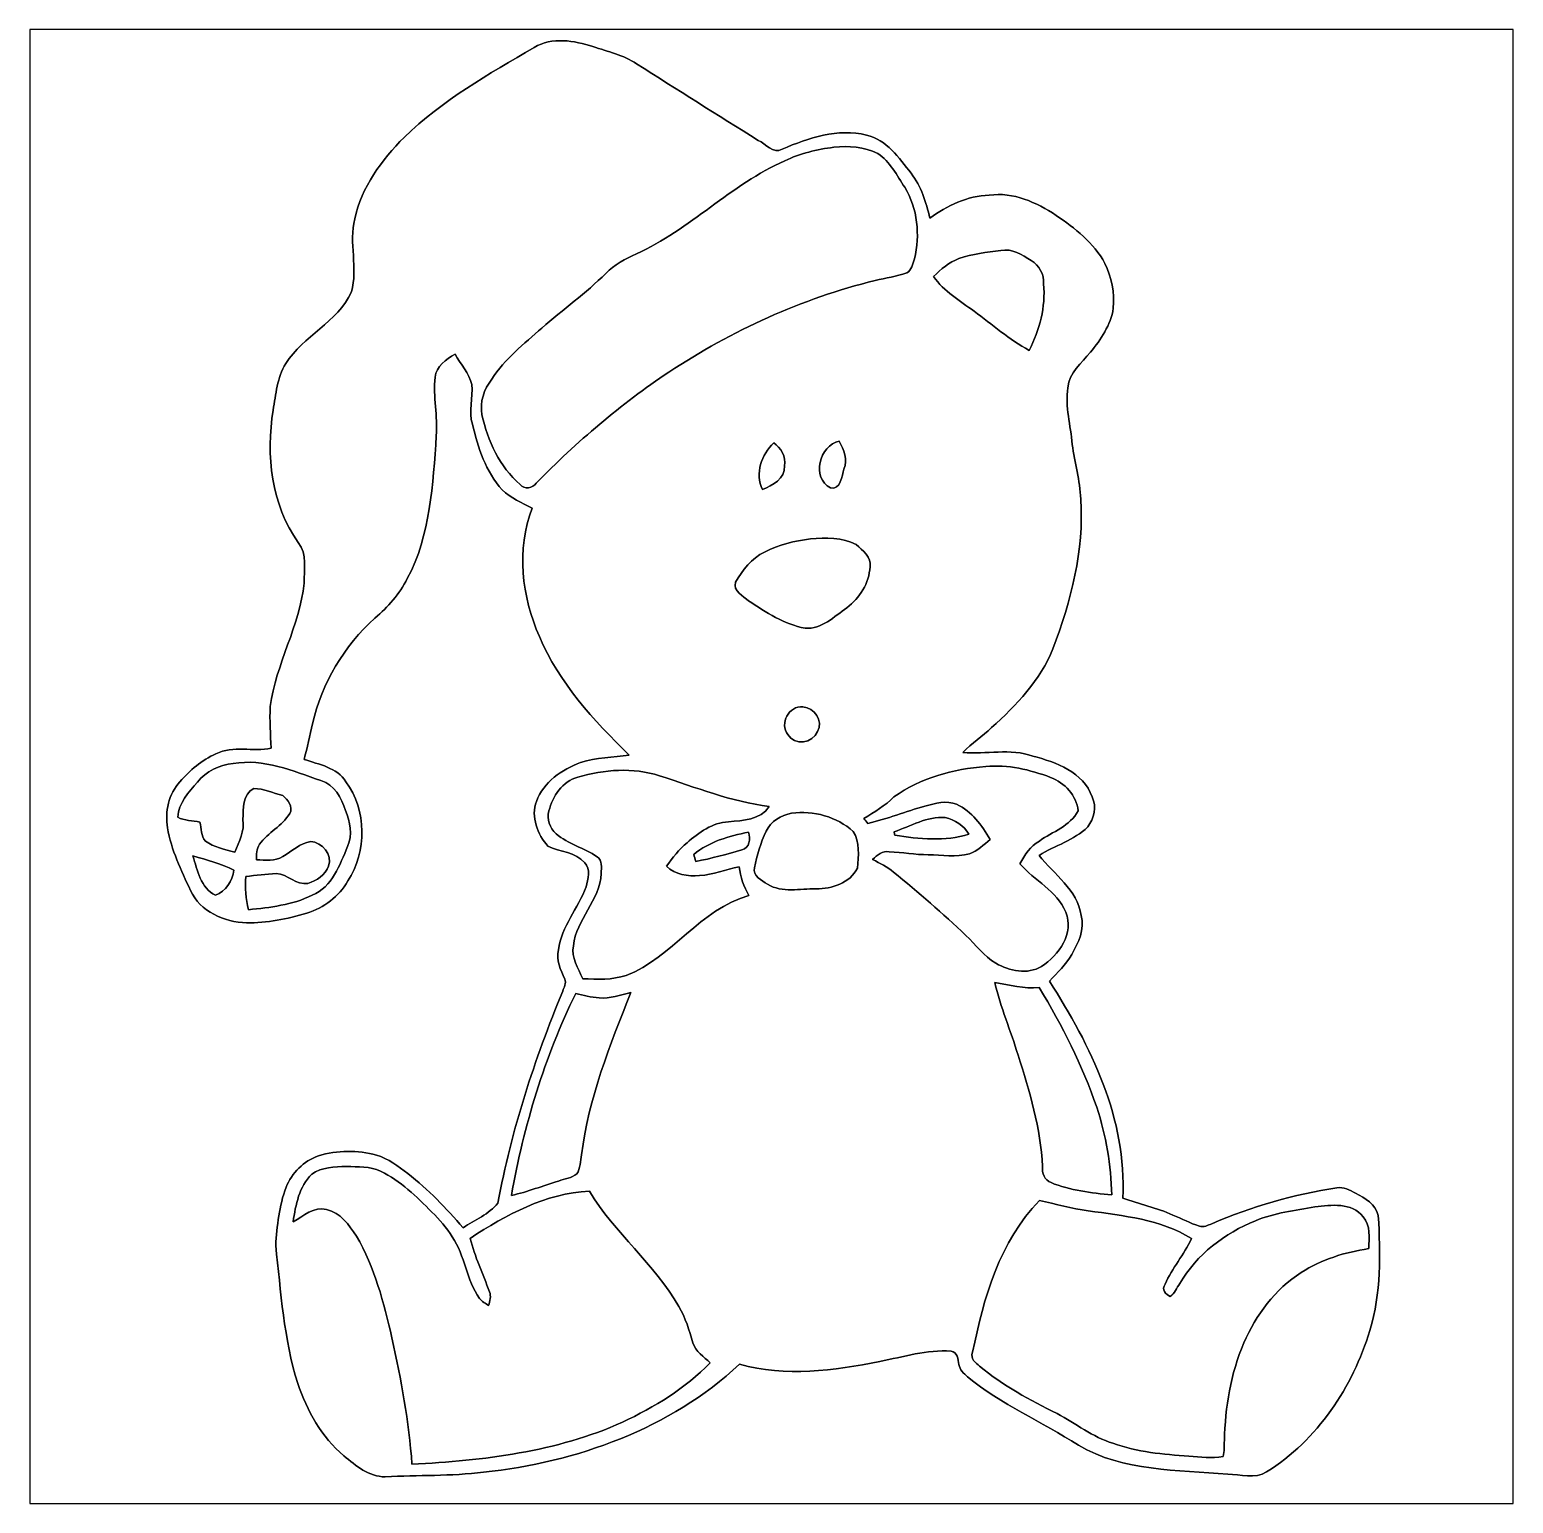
# Model space of a CAD drawing. Header units: centimetres. Extents: x -16.8 to 16.8, y -16.7 to 16.7.
import ezdxf

# ---------------------------------------------------------------- set-up
doc = ezdxf.new("R2010")
doc.units = ezdxf.units.CM
doc.header["$MEASUREMENT"] = 0
doc.layers.add('Layer 1', color=7, linetype='Continuous')

msp = doc.modelspace()

# ---------------------------------------------------------------- linework, layer by layer
at = {"layer": 'Layer 1', "color": 7}
for points, knots in [([(-16.77458, 16.66875), (-16.77458, 16.66875), (16.77458, 16.66875), (16.77458, 16.66875), (16.77458, 16.66875), (16.77458, 16.66875), (16.77458, -16.66875), (16.77458, -16.66875), (16.77458, -16.66875), (16.77458, -16.66875), (-16.77458, -16.66875), (-16.77458, -16.66875), (-16.77458, -16.66875), (-16.77458, -16.66875), (-16.77458, 16.66875), (-16.77458, 16.66875), (-16.77458, 16.66875), (-16.77458, 16.66875), (-16.77458, 16.66875), (-16.77458, 16.66875)], [0, 0, 0, 0, 0.16666667, 0.16666667, 0.16666667, 0.16666667, 0.33333333, 0.33333333, 0.33333333, 0.33333333, 0.5, 0.5, 0.5, 0.5, 0.66666667, 0.66666667, 0.66666667, 0.66666667, 1, 1, 1, 1]), ([(-5.3661, 16.26552), (-6.39586, 15.66686), (-7.44608, 15.06855), (-8.30615, 14.23282), (-8.30615, 14.23282), (-8.82015, 13.72129), (-9.26924, 13.10675), (-9.42552, 12.38603), (-9.42552, 12.38603), (-9.55781, 11.84592), (-9.34896, 11.27337), (-9.49925, 10.73679), (-9.49925, 10.73679), (-9.81181, 10.04782), (-10.58686, 9.74161), (-10.98303, 9.11578), (-10.98303, 9.11578), (-11.18235, 8.80004), (-11.20352, 8.41834), (-11.26984, 8.06097), (-11.26984, 8.06097), (-11.43212, 7.0425), (-11.31217, 5.9242), (-10.70081, 5.06624), (-10.70081, 5.06624), (-10.49091, 4.80907), (-10.57557, 4.44959), (-10.57028, 4.14584), (-10.57028, 4.14584), (-10.66588, 3.17782), (-11.20775, 2.31951), (-11.3351, 1.35749), (-11.3351, 1.35749), (-11.35027, 1.04316), (-11.33299, 0.72813), (-11.31041, 0.41416), (-11.31041, 0.41416), (-11.72492, 0.3302), (-12.17013, 0.48084), (-12.56453, 0.28681), (-12.56453, 0.28681), (-12.88203, 0.14711), (-13.15226, -0.08431), (-13.37628, -0.34572), (-13.37628, -0.34572), (-13.63416, -0.62124), (-13.71812, -1.0227), (-13.65779, -1.38818), (-13.65779, -1.38818), (-13.57489, -1.88842), (-13.34629, -2.34633), (-13.13921, -2.80353), (-13.13921, -2.80353), (-12.9226, -3.28965), (-12.37192, -3.51014), (-11.87133, -3.54013), (-11.87133, -3.54013), (-11.40883, -3.53907), (-10.94881, -3.45228), (-10.50749, -3.31787), (-10.50749, -3.31787), (-10.12719, -3.19229), (-9.77688, -2.94675), (-9.5818, -2.59009), (-9.5818, -2.59009), (-9.14541, -1.9237), (-9.1507, -0.98989), (-9.62343, -0.34431), (-9.62343, -0.34431), (-9.82451, -0.02011), (-10.23514, 0.0448), (-10.56816, 0.16192), (-10.56816, 0.16192), (-10.49584, 0.42827), (-10.44681, 0.70062), (-10.38119, 0.96873), (-10.38119, 0.96873), (-10.16459, 1.88278), (-9.66929, 2.73156), (-8.9662, 3.35668), (-8.9662, 3.35668), (-8.67657, 3.61174), (-8.41058, 3.90243), (-8.23524, 4.24921), (-8.23524, 4.24921), (-7.7089, 5.2384), (-7.65739, 6.38704), (-7.57943, 7.48065), (-7.57943, 7.48065), (-7.54733, 7.92268), (-7.65316, 8.36401), (-7.60801, 8.80463), (-7.60801, 8.80463), (-7.57414, 9.05616), (-7.35894, 9.20962), (-7.1568, 9.32886), (-7.1568, 9.32886), (-7.02874, 9.10237), (-6.83542, 8.89917), (-6.77827, 8.63812), (-6.77827, 8.63812), (-6.73982, 8.34072), (-6.86682, 8.03522), (-6.75993, 7.74312), (-6.75993, 7.74312), (-6.63504, 7.21395), (-6.46501, 6.6675), (-6.08894, 6.25828), (-6.08894, 6.25828), (-5.89774, 6.06954), (-5.64515, 5.97218), (-5.41302, 5.84623), (-5.41302, 5.84623), (-5.77533, 4.9082), (-5.64374, 3.84457), (-5.24898, 2.93829), (-5.24898, 2.93829), (-4.80342, 1.89124), (-4.02378, 1.03999), (-3.21592, 0.25859), (-3.21592, 0.25859), (-3.58387, 0.20849), (-3.96311, 0.20249), (-4.31906, 0.08749), (-4.31906, 0.08749), (-4.74169, -0.06668), (-5.15408, -0.35278), (-5.31601, -0.78916), (-5.31601, -0.78916), (-5.44795, -1.14159), (-5.28779, -1.53599), (-5.0546, -1.80446), (-5.0546, -1.80446), (-4.78331, -1.93428), (-4.43371, -1.93075), (-4.22416, -2.1777), (-4.22416, -2.1777), (-4.08234, -2.32304), (-4.15114, -2.54776), (-4.18924, -2.7238), (-4.18924, -2.7238), (-4.37409, -3.20887), (-4.74909, -3.61421), (-4.81965, -4.14373), (-4.81965, -4.14373), (-4.87751, -4.37868), (-4.76497, -4.60128), (-4.67536, -4.81048), (-4.67536, -4.81048), (-4.63444, -4.90114), (-4.69018, -4.99498), (-4.71981, -5.08035), (-4.71981, -5.08035), (-5.35728, -6.62869), (-5.8861, -8.22819), (-6.18631, -9.87778), (-6.18631, -9.87778), (-6.39022, -10.13248), (-6.70772, -10.2549), (-6.97265, -10.43446), (-6.97265, -10.43446), (-7.35401, -9.99208), (-7.76217, -9.5698), (-8.2236, -9.20997), (-8.2236, -9.20997), (-8.43986, -9.04064), (-8.66775, -8.87659), (-8.93092, -8.79016), (-8.93092, -8.79016), (-9.3599, -8.67304), (-9.82063, -8.67728), (-10.24608, -8.80674), (-10.24608, -8.80674), (-10.57663, -8.92669), (-10.84756, -9.19162), (-10.97456, -9.51936), (-10.97456, -9.51936), (-11.13755, -9.9381), (-11.17953, -10.39213), (-11.21128, -10.83627), (-11.21128, -10.83627), (-11.09274, -11.88226), (-11.02924, -12.94589), (-10.7128, -13.95695), (-10.7128, -13.95695), (-10.49549, -14.57113), (-10.17764, -15.17086), (-9.67105, -15.59631), (-9.67105, -15.59631), (-9.39906, -15.81503), (-9.10414, -16.07114), (-8.73266, -16.06832), (-8.73266, -16.06832), (-7.99218, -16.02352), (-7.24711, -16.06056), (-6.51016, -15.96284), (-6.51016, -15.96284), (-4.40408, -15.7413), (-2.29341, -14.98459), (-0.72355, -13.52374), (-0.72355, -13.52374), (0.31715, -13.81054), (1.41111, -13.66696), (2.45181, -13.45882), (2.45181, -13.45882), (2.98274, -13.35476), (3.51367, -13.19071), (4.06083, -13.22564), (4.06083, -13.22564), (4.20511, -13.24786), (4.21852, -13.41155), (4.23968, -13.52656), (4.23968, -13.52656), (4.25203, -13.64686), (4.34622, -13.73187), (4.43442, -13.80419), (4.43442, -13.80419), (5.19359, -14.43708), (6.1147, -14.82266), (6.94055, -15.35465), (6.94055, -15.35465), (7.9562, -15.95296), (9.18316, -15.90746), (10.31734, -16.01117), (10.31734, -16.01117), (10.60767, -16.01152), (10.93399, -16.12653), (11.19611, -15.95861), (11.19611, -15.95861), (12.3444, -15.23612), (13.14168, -14.04303), (13.53079, -12.7568), (13.53079, -12.7568), (13.78514, -11.91648), (13.77139, -11.02431), (13.72094, -10.15682), (13.72094, -10.15682), (13.66061, -9.90141), (13.41931, -9.76701), (13.208, -9.652), (13.208, -9.652), (13.07747, -9.58603), (12.93707, -9.50031), (12.78467, -9.5317), (12.78467, -9.5317), (11.81312, -9.6841), (10.85603, -9.94833), (9.95433, -10.34415), (9.95433, -10.34415), (9.86614, -10.37766), (9.77124, -10.42917), (9.67493, -10.39671), (9.67493, -10.39671), (9.46714, -10.33427), (9.277, -10.22632), (9.07591, -10.1473), (9.07591, -10.1473), (8.7122, -9.97902), (8.31709, -9.8993), (7.94209, -9.76312), (7.94209, -9.76312), (8.04298, -7.98019), (7.22101, -6.31437), (6.28368, -4.85352), (6.28368, -4.85352), (6.46183, -4.66125), (6.66186, -4.48275), (6.7878, -4.24921), (6.7878, -4.24921), (6.94584, -3.9878), (7.08554, -3.68124), (7.00334, -3.36832), (7.00334, -3.36832), (6.91021, -2.79118), (6.39374, -2.43628), (6.04908, -2.0133), (6.04908, -2.0133), (6.40962, -1.78435), (6.84142, -1.67111), (7.15151, -1.36666), (7.15151, -1.36666), (7.29192, -1.17334), (7.36353, -0.91405), (7.24994, -0.68756), (7.24994, -0.68756), (7.05414, -0.12488), (6.43537, 0.09384), (5.91079, 0.23566), (5.91079, 0.23566), (5.39997, 0.41945), (4.85387, 0.26917), (4.32717, 0.31574), (4.32717, 0.31574), (4.52437, 0.52529), (4.7692, 0.68157), (4.97805, 0.87877), (4.97805, 0.87877), (5.53226, 1.391), (6.08753, 1.94839), (6.36482, 2.66488), (6.36482, 2.66488), (6.77369, 3.74086), (7.07143, 4.88879), (6.99347, 6.04943), (6.99347, 6.04943), (6.97618, 6.46818), (6.85588, 6.87282), (6.8012, 7.28698), (6.8012, 7.28698), (6.76875, 7.71525), (6.63011, 8.13682), (6.70384, 8.56968), (6.70384, 8.56968), (6.72465, 8.90764), (7.01499, 9.12566), (7.21148, 9.36942), (7.21148, 9.36942), (7.44573, 9.66188), (7.67292, 9.98573), (7.7283, 10.36567), (7.7283, 10.36567), (7.76287, 10.71351), (7.69444, 11.06946), (7.53816, 11.38132), (7.53816, 11.38132), (7.29333, 11.84804), (6.86259, 12.1793), (6.43537, 12.46787), (6.43537, 12.46787), (5.99228, 12.76209), (5.46735, 13.00374), (4.92196, 12.92437), (4.92196, 12.92437), (4.42912, 12.90779), (3.97122, 12.69012), (3.57999, 12.40331), (3.57999, 12.40331), (3.49568, 12.76315), (3.38772, 13.12686), (3.15489, 13.42108), (3.15489, 13.42108), (2.88431, 13.77033), (2.60421, 14.17355), (2.14806, 14.28538), (2.14806, 14.28538), (1.50036, 14.44237), (0.83714, 14.22365), (0.24483, 13.96577), (0.24483, 13.96577), (0.03845, 13.85252), (-0.13123, 14.08218), (-0.29916, 14.16438), (-0.29916, 14.16438), (-1.21849, 14.73729), (-2.13536, 15.31444), (-3.04906, 15.89652), (-3.04906, 15.89652), (-3.34645, 16.0976), (-3.7024, 16.17169), (-4.03754, 16.28422), (-4.03754, 16.28422), (-4.4637, 16.42039), (-4.96111, 16.51106), (-5.3661, 16.26552)], [0, 0, 0, 0, 0.01086957, 0.01086957, 0.01086957, 0.01086957, 0.02173913, 0.02173913, 0.02173913, 0.02173913, 0.0326087, 0.0326087, 0.0326087, 0.0326087, 0.04347826, 0.04347826, 0.04347826, 0.04347826, 0.05434783, 0.05434783, 0.05434783, 0.05434783, 0.06521739, 0.06521739, 0.06521739, 0.06521739, 0.07608696, 0.07608696, 0.07608696, 0.07608696, 0.08695652, 0.08695652, 0.08695652, 0.08695652, 0.09782609, 0.09782609, 0.09782609, 0.09782609, 0.10869565, 0.10869565, 0.10869565, 0.10869565, 0.11956522, 0.11956522, 0.11956522, 0.11956522, 0.13043478, 0.13043478, 0.13043478, 0.13043478, 0.14130435, 0.14130435, 0.14130435, 0.14130435, 0.15217391, 0.15217391, 0.15217391, 0.15217391, 0.16304348, 0.16304348, 0.16304348, 0.16304348, 0.17391304, 0.17391304, 0.17391304, 0.17391304, 0.18478261, 0.18478261, 0.18478261, 0.18478261, 0.19565217, 0.19565217, 0.19565217, 0.19565217, 0.20652174, 0.20652174, 0.20652174, 0.20652174, 0.2173913, 0.2173913, 0.2173913, 0.2173913, 0.22826087, 0.22826087, 0.22826087, 0.22826087, 0.23913043, 0.23913043, 0.23913043, 0.23913043, 0.25, 0.25, 0.25, 0.25, 0.26086957, 0.26086957, 0.26086957, 0.26086957, 0.27173913, 0.27173913, 0.27173913, 0.27173913, 0.2826087, 0.2826087, 0.2826087, 0.2826087, 0.29347826, 0.29347826, 0.29347826, 0.29347826, 0.30434783, 0.30434783, 0.30434783, 0.30434783, 0.31521739, 0.31521739, 0.31521739, 0.31521739, 0.32608696, 0.32608696, 0.32608696, 0.32608696, 0.33695652, 0.33695652, 0.33695652, 0.33695652, 0.34782609, 0.34782609, 0.34782609, 0.34782609, 0.35869565, 0.35869565, 0.35869565, 0.35869565, 0.36956522, 0.36956522, 0.36956522, 0.36956522, 0.38043478, 0.38043478, 0.38043478, 0.38043478, 0.39130435, 0.39130435, 0.39130435, 0.39130435, 0.40217391, 0.40217391, 0.40217391, 0.40217391, 0.41304348, 0.41304348, 0.41304348, 0.41304348, 0.42391304, 0.42391304, 0.42391304, 0.42391304, 0.43478261, 0.43478261, 0.43478261, 0.43478261, 0.44565217, 0.44565217, 0.44565217, 0.44565217, 0.45652174, 0.45652174, 0.45652174, 0.45652174, 0.4673913, 0.4673913, 0.4673913, 0.4673913, 0.47826087, 0.47826087, 0.47826087, 0.47826087, 0.48913043, 0.48913043, 0.48913043, 0.48913043, 0.5, 0.5, 0.5, 0.5, 0.51086957, 0.51086957, 0.51086957, 0.51086957, 0.52173913, 0.52173913, 0.52173913, 0.52173913, 0.5326087, 0.5326087, 0.5326087, 0.5326087, 0.54347826, 0.54347826, 0.54347826, 0.54347826, 0.55434783, 0.55434783, 0.55434783, 0.55434783, 0.56521739, 0.56521739, 0.56521739, 0.56521739, 0.57608696, 0.57608696, 0.57608696, 0.57608696, 0.58695652, 0.58695652, 0.58695652, 0.58695652, 0.59782609, 0.59782609, 0.59782609, 0.59782609, 0.60869565, 0.60869565, 0.60869565, 0.60869565, 0.61956522, 0.61956522, 0.61956522, 0.61956522, 0.63043478, 0.63043478, 0.63043478, 0.63043478, 0.64130435, 0.64130435, 0.64130435, 0.64130435, 0.65217391, 0.65217391, 0.65217391, 0.65217391, 0.66304348, 0.66304348, 0.66304348, 0.66304348, 0.67391304, 0.67391304, 0.67391304, 0.67391304, 0.68478261, 0.68478261, 0.68478261, 0.68478261, 0.69565217, 0.69565217, 0.69565217, 0.69565217, 0.70652174, 0.70652174, 0.70652174, 0.70652174, 0.7173913, 0.7173913, 0.7173913, 0.7173913, 0.72826087, 0.72826087, 0.72826087, 0.72826087, 0.73913043, 0.73913043, 0.73913043, 0.73913043, 0.75, 0.75, 0.75, 0.75, 0.76086957, 0.76086957, 0.76086957, 0.76086957, 0.77173913, 0.77173913, 0.77173913, 0.77173913, 0.7826087, 0.7826087, 0.7826087, 0.7826087, 0.79347826, 0.79347826, 0.79347826, 0.79347826, 0.80434783, 0.80434783, 0.80434783, 0.80434783, 0.81521739, 0.81521739, 0.81521739, 0.81521739, 0.82608696, 0.82608696, 0.82608696, 0.82608696, 0.83695652, 0.83695652, 0.83695652, 0.83695652, 0.84782609, 0.84782609, 0.84782609, 0.84782609, 0.85869565, 0.85869565, 0.85869565, 0.85869565, 0.86956522, 0.86956522, 0.86956522, 0.86956522, 0.88043478, 0.88043478, 0.88043478, 0.88043478, 0.89130435, 0.89130435, 0.89130435, 0.89130435, 0.90217391, 0.90217391, 0.90217391, 0.90217391, 0.91304348, 0.91304348, 0.91304348, 0.91304348, 0.92391304, 0.92391304, 0.92391304, 0.92391304, 0.93478261, 0.93478261, 0.93478261, 0.93478261, 0.94565217, 0.94565217, 0.94565217, 0.94565217, 0.95652174, 0.95652174, 0.95652174, 0.95652174, 0.9673913, 0.9673913, 0.9673913, 0.9673913, 0.97826087, 0.97826087, 0.97826087, 0.97826087, 1, 1, 1, 1]), ([(1.40899, 14.00739), (1.74378, 14.04408), (2.09726, 14.01727), (2.40383, 13.86911), (2.40383, 13.86911), (2.67688, 13.68072), (2.83986, 13.37663), (3.01166, 13.10252), (3.01166, 13.10252), (3.30659, 12.62345), (3.36056, 12.02231), (3.23356, 11.48115), (3.23356, 11.48115), (3.19969, 11.36721), (3.16724, 11.23068), (3.05717, 11.16612), (3.05717, 11.16612), (2.82681, 11.08146), (2.58127, 11.0557), (2.34527, 10.99397), (2.34527, 10.99397), (0.68227, 10.5858), (-0.8957, 9.8612), (-2.32339, 8.92069), (-2.32339, 8.92069), (-3.40748, 8.19467), (-4.40619, 7.34377), (-5.31848, 6.41209), (-5.31848, 6.41209), (-5.40138, 6.28721), (-5.58624, 6.26392), (-5.68537, 6.37999), (-5.68537, 6.37999), (-6.14539, 6.78356), (-6.41985, 7.36424), (-6.54685, 7.95514), (-6.54685, 7.95514), (-6.60153, 8.2423), (-6.49887, 8.53475), (-6.32636, 8.76229), (-6.32636, 8.76229), (-6.02827, 9.21985), (-5.59682, 9.56169), (-5.19218, 9.9187), (-5.19218, 9.9187), (-4.7177, 10.33956), (-4.19559, 10.70539), (-3.74756, 11.15589), (-3.74756, 11.15589), (-3.55283, 11.35239), (-3.30588, 11.48468), (-3.05576, 11.59757), (-3.05576, 11.59757), (-1.84468, 12.1479), (-0.91581, 13.1632), (0.30163, 13.7033), (0.30163, 13.7033), (0.64946, 13.86699), (1.02764, 13.96294), (1.40899, 14.00739)], [0, 0, 0, 0, 0.0625, 0.0625, 0.0625, 0.0625, 0.125, 0.125, 0.125, 0.125, 0.1875, 0.1875, 0.1875, 0.1875, 0.25, 0.25, 0.25, 0.25, 0.3125, 0.3125, 0.3125, 0.3125, 0.375, 0.375, 0.375, 0.375, 0.4375, 0.4375, 0.4375, 0.4375, 0.5, 0.5, 0.5, 0.5, 0.5625, 0.5625, 0.5625, 0.5625, 0.625, 0.625, 0.625, 0.625, 0.6875, 0.6875, 0.6875, 0.6875, 0.75, 0.75, 0.75, 0.75, 0.8125, 0.8125, 0.8125, 0.8125, 0.875, 0.875, 0.875, 0.875, 1, 1, 1, 1]), ([(5.18477, 11.67377), (5.43983, 11.72598), (5.66914, 11.57393), (5.8741, 11.44729), (5.8741, 11.44729), (6.04943, 11.33828), (6.16973, 11.12908), (6.15386, 10.91882), (6.15386, 10.91882), (6.1976, 10.39812), (6.06884, 9.87319), (5.82542, 9.41423), (5.82542, 9.41423), (5.37245, 9.65129), (4.99674, 10.00513), (4.58047, 10.29688), (4.58047, 10.29688), (4.26085, 10.54029), (3.8989, 10.74632), (3.66677, 11.08428), (3.66677, 11.08428), (3.83081, 11.25291), (4.02096, 11.40248), (4.23898, 11.49491), (4.23898, 11.49491), (4.54589, 11.58981), (4.86516, 11.64167), (5.18477, 11.67377)], [0, 0, 0, 0, 0.125, 0.125, 0.125, 0.125, 0.25, 0.25, 0.25, 0.25, 0.375, 0.375, 0.375, 0.375, 0.5, 0.5, 0.5, 0.5, 0.625, 0.625, 0.625, 0.625, 0.75, 0.75, 0.75, 0.75, 1, 1, 1, 1]), ([(-0.20461, 6.26851), (-0.38241, 6.62481), (-0.22225, 7.0612), (0.04939, 7.32296), (0.04939, 7.32296), (0.21026, 7.20161), (0.33655, 7.01569), (0.29104, 6.8012), (0.29104, 6.8012), (0.30621, 6.50769), (0.02893, 6.35706), (-0.20461, 6.26851)], [0, 0, 0, 0, 0.25, 0.25, 0.25, 0.25, 0.5, 0.5, 0.5, 0.5, 1, 1, 1, 1]), ([(1.33421, 6.30767), (0.89711, 6.51439), (1.08162, 7.27498), (1.53388, 7.35965), (1.53388, 7.35965), (1.63371, 7.1628), (1.72579, 6.94619), (1.63865, 6.72324), (1.63865, 6.72324), (1.59491, 6.58671), (1.56351, 6.23605), (1.33421, 6.30767)], [0, 0, 0, 0, 0.25, 0.25, 0.25, 0.25, 0.5, 0.5, 0.5, 0.5, 1, 1, 1, 1]), ([(0.88018, 5.14879), (1.22379, 5.17066), (1.60443, 5.19007), (1.9177, 5.02003), (1.9177, 5.02003), (2.05634, 4.8895), (2.27118, 4.73781), (2.22956, 4.51732), (2.22956, 4.51732), (2.20627, 4.14796), (1.99566, 3.80859), (1.70145, 3.59057), (1.70145, 3.59057), (1.42064, 3.38843), (1.13453, 3.10938), (0.762, 3.12632), (0.762, 3.12632), (0.28857, 3.2191), (-0.12629, 3.48333), (-0.51964, 3.74932), (-0.51964, 3.74932), (-0.63641, 3.85198), (-0.87524, 3.97122), (-0.81527, 4.16701), (-0.81527, 4.16701), (-0.65652, 4.44041), (-0.4512, 4.71064), (-0.15875, 4.85069), (-0.15875, 4.85069), (0.1651, 5.01297), (0.52105, 5.10681), (0.88018, 5.14879)], [0, 0, 0, 0, 0.11111111, 0.11111111, 0.11111111, 0.11111111, 0.22222222, 0.22222222, 0.22222222, 0.22222222, 0.33333333, 0.33333333, 0.33333333, 0.33333333, 0.44444444, 0.44444444, 0.44444444, 0.44444444, 0.55555556, 0.55555556, 0.55555556, 0.55555556, 0.66666667, 0.66666667, 0.66666667, 0.66666667, 0.77777778, 0.77777778, 0.77777778, 0.77777778, 1, 1, 1, 1]), ([(0.7112, 1.34832), (0.97084, 1.33456), (1.17651, 1.03505), (1.04246, 0.79234), (1.04246, 0.79234), (0.9398, 0.51964), (0.51894, 0.46708), (0.37042, 0.72284), (0.37042, 0.72284), (0.17498, 0.9712), (0.38911, 1.37971), (0.7112, 1.34832)], [0, 0, 0, 0, 0.25, 0.25, 0.25, 0.25, 0.5, 0.5, 0.5, 0.5, 1, 1, 1, 1]), ([(-12.17401, 0.06879), (-11.48503, 0.18203), (-10.82463, -0.09313), (-10.19034, -0.31926), (-10.19034, -0.31926), (-9.87954, -0.40181), (-9.72961, -0.71473), (-9.6326, -0.99307), (-9.6326, -0.99307), (-9.53664, -1.24848), (-9.4615, -1.54658), (-9.58568, -1.80622), (-9.58568, -1.80622), (-9.75889, -2.22532), (-9.93422, -2.72521), (-10.38895, -2.91218), (-10.38895, -2.91218), (-10.83486, -3.13514), (-11.33757, -3.18841), (-11.82617, -3.24026), (-11.82617, -3.24026), (-11.88791, -2.99544), (-11.91013, -2.74108), (-11.88685, -2.48991), (-11.88685, -2.48991), (-11.65789, -2.46345), (-11.42929, -2.42888), (-11.19823, -2.42394), (-11.19823, -2.42394), (-10.93788, -2.42464), (-10.74843, -2.69628), (-10.48173, -2.64513), (-10.48173, -2.64513), (-10.29159, -2.58092), (-10.08345, -2.45498), (-10.02065, -2.25354), (-10.02065, -2.25354), (-9.91341, -1.99284), (-10.16353, -1.71309), (-10.41718, -1.69545), (-10.41718, -1.69545), (-10.65848, -1.73673), (-10.84756, -1.91629), (-11.05147, -2.03659), (-11.05147, -2.03659), (-11.2268, -2.15159), (-11.44764, -2.12266), (-11.64625, -2.10926), (-11.64625, -2.10926), (-11.64943, -1.98967), (-11.64766, -1.86126), (-11.5757, -1.75966), (-11.5757, -1.75966), (-11.39261, -1.48696), (-11.06135, -1.35008), (-10.89448, -1.06363), (-10.89448, -1.06363), (-10.80876, -0.91475), (-10.94281, -0.74507), (-11.05323, -0.65758), (-11.05323, -0.65758), (-11.26913, -0.60043), (-11.48221, -0.49742), (-11.70764, -0.49848), (-11.70764, -0.49848), (-11.95917, -0.62195), (-11.94999, -0.95497), (-11.95105, -1.19556), (-11.95105, -1.19556), (-11.91013, -1.46226), (-12.04278, -1.69863), (-12.13661, -1.9371), (-12.13661, -1.9371), (-12.36274, -1.87184), (-12.60757, -1.83021), (-12.80019, -1.68734), (-12.80019, -1.68734), (-12.90814, -1.57515), (-12.88521, -1.40018), (-12.92684, -1.25836), (-12.92684, -1.25836), (-13.09158, -1.21849), (-13.27856, -1.23613), (-13.42461, -1.14265), (-13.42461, -1.14265), (-13.41367, -0.82797), (-13.17166, -0.58173), (-12.98293, -0.35243), (-12.98293, -0.35243), (-12.78678, -0.10442), (-12.48445, 0.03634), (-12.17401, 0.06879)], [0, 0, 0, 0, 0.04166667, 0.04166667, 0.04166667, 0.04166667, 0.08333333, 0.08333333, 0.08333333, 0.08333333, 0.125, 0.125, 0.125, 0.125, 0.16666667, 0.16666667, 0.16666667, 0.16666667, 0.20833333, 0.20833333, 0.20833333, 0.20833333, 0.25, 0.25, 0.25, 0.25, 0.29166667, 0.29166667, 0.29166667, 0.29166667, 0.33333333, 0.33333333, 0.33333333, 0.33333333, 0.375, 0.375, 0.375, 0.375, 0.41666667, 0.41666667, 0.41666667, 0.41666667, 0.45833333, 0.45833333, 0.45833333, 0.45833333, 0.5, 0.5, 0.5, 0.5, 0.54166667, 0.54166667, 0.54166667, 0.54166667, 0.58333333, 0.58333333, 0.58333333, 0.58333333, 0.625, 0.625, 0.625, 0.625, 0.66666667, 0.66666667, 0.66666667, 0.66666667, 0.70833333, 0.70833333, 0.70833333, 0.70833333, 0.75, 0.75, 0.75, 0.75, 0.79166667, 0.79166667, 0.79166667, 0.79166667, 0.83333333, 0.83333333, 0.83333333, 0.83333333, 0.875, 0.875, 0.875, 0.875, 0.91666667, 0.91666667, 0.91666667, 0.91666667, 1, 1, 1, 1]), ([(4.84399, -0.00247), (5.34317, 0.04868), (5.84659, -0.07056), (6.31049, -0.2473), (6.31049, -0.2473), (6.62587, -0.36477), (6.90245, -0.65899), (6.93173, -0.99942), (6.93173, -0.99942), (6.75428, -1.34973), (6.35811, -1.47144), (6.05719, -1.68663), (6.05719, -1.68663), (5.84623, -1.79352), (5.73052, -2.00343), (5.61834, -2.19992), (5.61834, -2.19992), (5.94395, -2.5848), (6.45089, -2.80917), (6.65409, -3.29459), (6.65409, -3.29459), (6.85165, -3.76908), (6.49746, -4.27249), (6.10835, -4.5212), (6.10835, -4.5212), (5.78026, -4.71558), (5.38304, -4.62597), (5.07083, -4.45206), (5.07083, -4.45206), (4.80272, -4.29189), (4.62315, -4.03084), (4.39808, -3.82164), (4.39808, -3.82164), (3.87632, -3.31752), (3.31858, -2.85327), (2.7619, -2.38866), (2.7619, -2.38866), (2.62255, -2.26448), (2.45039, -2.1911), (2.28741, -2.10467), (2.28741, -2.10467), (2.39042, -2.00872), (2.50225, -1.88877), (2.66418, -1.93111), (2.66418, -1.93111), (2.95839, -1.93957), (3.24979, -1.99672), (3.54542, -1.99708), (3.54542, -1.99708), (3.8548, -1.99813), (4.17301, -2.06481), (4.47675, -1.97344), (4.47675, -1.97344), (4.65984, -1.91206), (4.80095, -1.77482), (4.94242, -1.64924), (4.94242, -1.64924), (4.76003, -1.33138), (4.5272, -1.01353), (4.18571, -0.85584), (4.18571, -0.85584), (3.9557, -0.75353), (3.70029, -0.84032), (3.47098, -0.895), (3.47098, -0.895), (3.03706, -1.01847), (2.6162, -1.18357), (2.17699, -1.28693), (2.17699, -1.28693), (2.14806, -1.2506), (2.11949, -1.21497), (2.09091, -1.17898), (2.09091, -1.17898), (2.32622, -1.0287), (2.56857, -0.88583), (2.77001, -0.68968), (2.77001, -0.68968), (3.37044, -0.25506), (4.11198, -0.05398), (4.84399, -0.00247)], [0, 0, 0, 0, 0.04761905, 0.04761905, 0.04761905, 0.04761905, 0.0952381, 0.0952381, 0.0952381, 0.0952381, 0.14285714, 0.14285714, 0.14285714, 0.14285714, 0.19047619, 0.19047619, 0.19047619, 0.19047619, 0.23809524, 0.23809524, 0.23809524, 0.23809524, 0.28571429, 0.28571429, 0.28571429, 0.28571429, 0.33333333, 0.33333333, 0.33333333, 0.33333333, 0.38095238, 0.38095238, 0.38095238, 0.38095238, 0.42857143, 0.42857143, 0.42857143, 0.42857143, 0.47619048, 0.47619048, 0.47619048, 0.47619048, 0.52380952, 0.52380952, 0.52380952, 0.52380952, 0.57142857, 0.57142857, 0.57142857, 0.57142857, 0.61904762, 0.61904762, 0.61904762, 0.61904762, 0.66666667, 0.66666667, 0.66666667, 0.66666667, 0.71428571, 0.71428571, 0.71428571, 0.71428571, 0.76190476, 0.76190476, 0.76190476, 0.76190476, 0.80952381, 0.80952381, 0.80952381, 0.80952381, 0.85714286, 0.85714286, 0.85714286, 0.85714286, 0.9047619, 0.9047619, 0.9047619, 0.9047619, 1, 1, 1, 1]), ([(-4.38185, -0.24024), (-3.78354, -0.06985), (-3.13267, -0.01482), (-2.53224, -0.20849), (-2.53224, -0.20849), (-1.71591, -0.47308), (-0.90981, -0.79304), (-0.05398, -0.90558), (-0.05398, -0.90558), (-0.24977, -1.21638), (-0.64558, -1.21567), (-0.97049, -1.25201), (-0.97049, -1.25201), (-1.33809, -1.26012), (-1.64042, -1.50072), (-1.91064, -1.72403), (-1.91064, -1.72403), (-2.09409, -1.87431), (-2.23414, -2.06657), (-2.37525, -2.25531), (-2.37525, -2.25531), (-2.17805, -2.44722), (-1.88877, -2.48955), (-1.62454, -2.46944), (-1.62454, -2.46944), (-1.31974, -2.4444), (-1.03117, -2.33539), (-0.73484, -2.26836), (-0.73484, -2.26836), (-0.69568, -2.49696), (-0.63006, -2.72168), (-0.50906, -2.921), (-0.50906, -2.921), (-1.61925, -3.21839), (-2.23238, -4.32329), (-3.28507, -4.72581), (-3.28507, -4.72581), (-3.6001, -4.83094), (-3.93982, -4.81612), (-4.26755, -4.80025), (-4.26755, -4.80025), (-4.37233, -4.56741), (-4.52755, -4.32082), (-4.48028, -4.05447), (-4.48028, -4.05447), (-4.41572, -3.45652), (-3.88126, -3.02824), (-3.85057, -2.42076), (-3.85057, -2.42076), (-3.84704, -2.28988), (-3.82094, -2.12161), (-3.94335, -2.03976), (-3.94335, -2.03976), (-4.23933, -1.84221), (-4.59811, -1.75401), (-4.87292, -1.52224), (-4.87292, -1.52224), (-5.00944, -1.39277), (-5.09023, -1.19027), (-5.03308, -1.00471), (-5.03308, -1.00471), (-4.94806, -0.67169), (-4.72758, -0.33549), (-4.38185, -0.24024)], [0, 0, 0, 0, 0.05882353, 0.05882353, 0.05882353, 0.05882353, 0.11764706, 0.11764706, 0.11764706, 0.11764706, 0.17647059, 0.17647059, 0.17647059, 0.17647059, 0.23529412, 0.23529412, 0.23529412, 0.23529412, 0.29411765, 0.29411765, 0.29411765, 0.29411765, 0.35294118, 0.35294118, 0.35294118, 0.35294118, 0.41176471, 0.41176471, 0.41176471, 0.41176471, 0.47058824, 0.47058824, 0.47058824, 0.47058824, 0.52941176, 0.52941176, 0.52941176, 0.52941176, 0.58823529, 0.58823529, 0.58823529, 0.58823529, 0.64705882, 0.64705882, 0.64705882, 0.64705882, 0.70588235, 0.70588235, 0.70588235, 0.70588235, 0.76470588, 0.76470588, 0.76470588, 0.76470588, 0.82352941, 0.82352941, 0.82352941, 0.82352941, 0.88235294, 0.88235294, 0.88235294, 0.88235294, 1, 1, 1, 1]), ([(0.45579, -1.05657), (0.9465, -0.98919), (1.47849, -1.13559), (1.84644, -1.46932), (1.84644, -1.46932), (2.00237, -1.71062), (1.96744, -2.02389), (1.94486, -2.29729), (1.94486, -2.29729), (1.77624, -2.63878), (1.36349, -2.76895), (1.00683, -2.76825), (1.00683, -2.76825), (0.64347, -2.75908), (0.24095, -2.86879), (-0.0889, -2.66312), (-0.0889, -2.66312), (-0.21519, -2.57951), (-0.43674, -2.4765), (-0.38806, -2.28988), (-0.38806, -2.28988), (-0.32314, -2.00801), (-0.25047, -1.72403), (-0.11959, -1.46473), (-0.11959, -1.46473), (-0.01658, -1.23931), (0.21837, -1.0982), (0.45579, -1.05657)], [0, 0, 0, 0, 0.125, 0.125, 0.125, 0.125, 0.25, 0.25, 0.25, 0.25, 0.375, 0.375, 0.375, 0.375, 0.5, 0.5, 0.5, 0.5, 0.625, 0.625, 0.625, 0.625, 0.75, 0.75, 0.75, 0.75, 1, 1, 1, 1]), ([(2.77072, -1.47567), (3.15031, -1.35573), (3.51472, -1.12042), (3.92889, -1.15358), (3.92889, -1.15358), (4.14514, -1.20474), (4.34763, -1.3395), (4.46476, -1.53106), (4.46476, -1.53106), (3.92183, -1.70356), (3.34081, -1.63689), (2.78659, -1.55646), (2.78659, -1.55646), (2.78271, -1.53635), (2.7746, -1.49578), (2.77072, -1.47567)], [0, 0, 0, 0, 0.2, 0.2, 0.2, 0.2, 0.4, 0.4, 0.4, 0.4, 0.6, 0.6, 0.6, 0.6, 1, 1, 1, 1]), ([(-1.75966, -1.98896), (-1.40723, -1.69792), (-0.96097, -1.57339), (-0.52105, -1.48555), (-0.52105, -1.48555), (-0.47343, -1.63513), (-0.4886, -1.84009), (-0.6731, -1.88736), (-0.6731, -1.88736), (-1.016, -1.98579), (-1.35996, -2.08209), (-1.71133, -2.14701), (-1.71133, -2.14701), (-1.72755, -2.09409), (-1.74378, -2.04153), (-1.75966, -1.98896)], [0, 0, 0, 0, 0.2, 0.2, 0.2, 0.2, 0.4, 0.4, 0.4, 0.4, 0.6, 0.6, 0.6, 0.6, 1, 1, 1, 1]), ([(-13.08347, -2.02389), (-12.76879, -2.11667), (-12.44635, -2.18934), (-12.15566, -2.34774), (-12.15566, -2.34774), (-12.19235, -2.58621), (-12.3377, -2.83034), (-12.57476, -2.91148), (-12.57476, -2.91148), (-12.9032, -2.74849), (-12.9861, -2.34738), (-13.08347, -2.02389)], [0, 0, 0, 0, 0.25, 0.25, 0.25, 0.25, 0.5, 0.5, 0.5, 0.5, 1, 1, 1, 1]), ([(5.0486, -4.8835), (5.37986, -4.94524), (5.71324, -5.03026), (6.05296, -5.00309), (6.05296, -5.00309), (6.58177, -5.8547), (7.02592, -6.76169), (7.3533, -7.70996), (7.3533, -7.70996), (7.56673, -8.34849), (7.67962, -9.01982), (7.69444, -9.69292), (7.69444, -9.69292), (7.22983, -9.64318), (6.75534, -9.59238), (6.32037, -9.41246), (6.32037, -9.41246), (6.1782, -9.35567), (6.10729, -9.19833), (6.13022, -9.0484), (6.13022, -9.0484), (6.08577, -8.18444), (5.836, -7.34907), (5.57565, -6.52956), (5.57565, -6.52956), (5.40844, -5.97782), (5.17878, -5.44618), (5.0486, -4.8835)], [0, 0, 0, 0, 0.125, 0.125, 0.125, 0.125, 0.25, 0.25, 0.25, 0.25, 0.375, 0.375, 0.375, 0.375, 0.5, 0.5, 0.5, 0.5, 0.625, 0.625, 0.625, 0.625, 0.75, 0.75, 0.75, 0.75, 1, 1, 1, 1]), ([(-3.89643, -5.23064), (-3.64808, -5.26662), (-3.41736, -5.15655), (-3.17782, -5.11457), (-3.17782, -5.11457), (-3.66148, -6.29885), (-4.13032, -7.50711), (-4.29578, -8.78381), (-4.29578, -8.78381), (-4.32682, -8.92492), (-4.31659, -9.09073), (-4.40373, -9.21491), (-4.40373, -9.21491), (-4.51591, -9.31474), (-4.6796, -9.3218), (-4.81295, -9.3786), (-4.81295, -9.3786), (-5.16961, -9.48373), (-5.51639, -9.62307), (-5.8801, -9.7028), (-5.8801, -9.7028), (-5.60176, -8.12447), (-5.13009, -6.57542), (-4.42807, -5.13256), (-4.42807, -5.13256), (-4.25344, -5.17701), (-4.07776, -5.22182), (-3.89643, -5.23064)], [0, 0, 0, 0, 0.125, 0.125, 0.125, 0.125, 0.25, 0.25, 0.25, 0.25, 0.375, 0.375, 0.375, 0.375, 0.5, 0.5, 0.5, 0.5, 0.625, 0.625, 0.625, 0.625, 0.75, 0.75, 0.75, 0.75, 1, 1, 1, 1]), ([(-10.39636, -9.2202), (-10.17164, -9.06216), (-9.87743, -9.05439), (-9.61355, -9.04769), (-9.61355, -9.04769), (-9.35567, -9.06004), (-9.07662, -9.03676), (-8.83814, -9.1567), (-8.83814, -9.1567), (-8.388, -9.37331), (-8.02816, -9.72926), (-7.67927, -10.07851), (-7.67927, -10.07851), (-7.50641, -10.24819), (-7.35048, -10.43552), (-7.2196, -10.64013), (-7.2196, -10.64013), (-6.92397, -11.06382), (-6.90809, -11.61662), (-6.60083, -12.03466), (-6.60083, -12.03466), (-6.54756, -12.10451), (-6.46818, -12.14614), (-6.39586, -12.19306), (-6.39586, -12.19306), (-6.37081, -12.09252), (-6.33448, -11.98457), (-6.37716, -11.88332), (-6.37716, -11.88332), (-6.52427, -11.48115), (-6.70666, -11.09063), (-6.81284, -10.6747), (-6.81284, -10.6747), (-6.00569, -10.13989), (-5.10646, -9.65341), (-4.11798, -9.60684), (-4.11798, -9.60684), (-3.54436, -10.55511), (-2.64724, -11.25537), (-2.09268, -12.21669), (-2.09268, -12.21669), (-1.94451, -12.47175), (-1.85632, -12.75503), (-1.78012, -13.03867), (-1.78012, -13.03867), (-1.71838, -13.23658), (-1.52365, -13.35017), (-1.38748, -13.49269), (-1.38748, -13.49269), (-1.94592, -14.07089), (-2.64795, -14.49211), (-3.37044, -14.83254), (-3.37044, -14.83254), (-4.86198, -15.5067), (-6.51228, -15.69861), (-8.13047, -15.78575), (-8.13047, -15.78575), (-8.19503, -14.8209), (-8.37741, -13.86769), (-8.58273, -12.92401), (-8.58273, -12.92401), (-8.769, -12.13344), (-8.96938, -11.3284), (-9.38742, -10.6232), (-9.38742, -10.6232), (-9.54864, -10.37449), (-9.74866, -10.08697), (-10.06016, -10.02453), (-10.06016, -10.02453), (-10.35297, -9.94445), (-10.58051, -10.17305), (-10.81828, -10.29935), (-10.81828, -10.29935), (-10.75972, -9.91588), (-10.68105, -9.5063), (-10.39636, -9.2202)], [0, 0, 0, 0, 0.05, 0.05, 0.05, 0.05, 0.1, 0.1, 0.1, 0.1, 0.15, 0.15, 0.15, 0.15, 0.2, 0.2, 0.2, 0.2, 0.25, 0.25, 0.25, 0.25, 0.3, 0.3, 0.3, 0.3, 0.35, 0.35, 0.35, 0.35, 0.4, 0.4, 0.4, 0.4, 0.45, 0.45, 0.45, 0.45, 0.5, 0.5, 0.5, 0.5, 0.55, 0.55, 0.55, 0.55, 0.6, 0.6, 0.6, 0.6, 0.65, 0.65, 0.65, 0.65, 0.7, 0.7, 0.7, 0.7, 0.75, 0.75, 0.75, 0.75, 0.8, 0.8, 0.8, 0.8, 0.85, 0.85, 0.85, 0.85, 0.9, 0.9, 0.9, 0.9, 1, 1, 1, 1]), ([(6.05966, -9.81957), (6.42655, -9.89577), (6.78815, -10.00054), (7.16033, -10.05064), (7.16033, -10.05064), (7.95726, -10.16635), (8.79546, -10.23832), (9.49466, -10.67752), (9.49466, -10.67752), (9.33556, -11.04441), (9.05581, -11.34639), (8.89882, -11.71328), (8.89882, -11.71328), (8.81451, -11.83393), (8.91611, -11.94364), (9.01629, -11.98668), (9.01629, -11.98668), (9.11754, -11.91613), (9.16622, -11.79724), (9.23078, -11.6967), (9.23078, -11.6967), (9.61355, -11.03912), (10.24678, -10.55511), (10.9474, -10.27606), (10.9474, -10.27606), (11.3732, -10.09403), (11.83852, -10.0457), (12.28937, -9.95927), (12.28937, -9.95927), (12.65167, -9.91905), (13.12298, -9.85838), (13.37945, -10.1854), (13.37945, -10.1854), (13.55161, -10.38754), (13.51033, -10.662), (13.5061, -10.90612), (13.5061, -10.90612), (12.96882, -10.98973), (12.43577, -11.14848), (11.97786, -11.4494), (11.97786, -11.4494), (11.38696, -11.82405), (10.95904, -12.40684), (10.67858, -13.04008), (10.67858, -13.04008), (10.38507, -13.73611), (10.25701, -14.49458), (10.24255, -15.24741), (10.24255, -15.24741), (10.23197, -15.367), (10.24537, -15.494), (10.21221, -15.61218), (10.21221, -15.61218), (9.95539, -15.65663), (9.69504, -15.61394), (9.43786, -15.60477), (9.43786, -15.60477), (8.85896, -15.55856), (8.26982, -15.51234), (7.72019, -15.3102), (7.72019, -15.3102), (7.26017, -15.16803), (6.88022, -14.86041), (6.45936, -14.63922), (6.45936, -14.63922), (5.84588, -14.33407), (5.23628, -14.00598), (4.7057, -13.56819), (4.7057, -13.56819), (4.61857, -13.48528), (4.48522, -13.39956), (4.54872, -13.25139), (4.54872, -13.25139), (4.79354, -12.02443), (5.16255, -10.74067), (6.05966, -9.81957)], [0, 0, 0, 0, 0.05, 0.05, 0.05, 0.05, 0.1, 0.1, 0.1, 0.1, 0.15, 0.15, 0.15, 0.15, 0.2, 0.2, 0.2, 0.2, 0.25, 0.25, 0.25, 0.25, 0.3, 0.3, 0.3, 0.3, 0.35, 0.35, 0.35, 0.35, 0.4, 0.4, 0.4, 0.4, 0.45, 0.45, 0.45, 0.45, 0.5, 0.5, 0.5, 0.5, 0.55, 0.55, 0.55, 0.55, 0.6, 0.6, 0.6, 0.6, 0.65, 0.65, 0.65, 0.65, 0.7, 0.7, 0.7, 0.7, 0.75, 0.75, 0.75, 0.75, 0.8, 0.8, 0.8, 0.8, 0.85, 0.85, 0.85, 0.85, 0.9, 0.9, 0.9, 0.9, 1, 1, 1, 1])]:
    msp.add_open_spline(points, degree=3, knots=knots, dxfattribs=at)
at = {"layer": 'Layer 1', "color": 251}
for points, knots in [([(-5.3661, 16.26552), (-4.96111, 16.51106), (-4.4637, 16.42039), (-4.03754, 16.28422), (-4.03754, 16.28422), (-3.7024, 16.17169), (-3.34645, 16.0976), (-3.04906, 15.89652), (-3.04906, 15.89652), (-2.13536, 15.31444), (-1.21849, 14.73729), (-0.29916, 14.16438), (-0.29916, 14.16438), (-0.13123, 14.08218), (0.03845, 13.85252), (0.24483, 13.96577), (0.24483, 13.96577), (0.83714, 14.22365), (1.50036, 14.44237), (2.14806, 14.28538), (2.14806, 14.28538), (2.60421, 14.17355), (2.88431, 13.77033), (3.15489, 13.42108), (3.15489, 13.42108), (3.38772, 13.12686), (3.49568, 12.76315), (3.57999, 12.40331), (3.57999, 12.40331), (3.97122, 12.69012), (4.42912, 12.90779), (4.92196, 12.92437), (4.92196, 12.92437), (5.46735, 13.00374), (5.99228, 12.76209), (6.43537, 12.46787), (6.43537, 12.46787), (6.86259, 12.1793), (7.29333, 11.84804), (7.53816, 11.38132), (7.53816, 11.38132), (7.69444, 11.06946), (7.76287, 10.71351), (7.7283, 10.36567), (7.7283, 10.36567), (7.67292, 9.98573), (7.44573, 9.66188), (7.21148, 9.36942), (7.21148, 9.36942), (7.01499, 9.12566), (6.72465, 8.90764), (6.70384, 8.56968), (6.70384, 8.56968), (6.63011, 8.13682), (6.76875, 7.71525), (6.8012, 7.28698), (6.8012, 7.28698), (6.85588, 6.87282), (6.97618, 6.46818), (6.99347, 6.04943), (6.99347, 6.04943), (7.07143, 4.88879), (6.77369, 3.74086), (6.36482, 2.66488), (6.36482, 2.66488), (6.08753, 1.94839), (5.53226, 1.391), (4.97805, 0.87877), (4.97805, 0.87877), (4.7692, 0.68157), (4.52437, 0.52529), (4.32717, 0.31574), (4.32717, 0.31574), (4.85387, 0.26917), (5.39997, 0.41945), (5.91079, 0.23566), (5.91079, 0.23566), (6.43537, 0.09384), (7.05414, -0.12488), (7.24994, -0.68756), (7.24994, -0.68756), (7.36353, -0.91405), (7.29192, -1.17334), (7.15151, -1.36666), (7.15151, -1.36666), (6.84142, -1.67111), (6.40962, -1.78435), (6.04908, -2.0133), (6.04908, -2.0133), (6.39374, -2.43628), (6.91021, -2.79118), (7.00334, -3.36832), (7.00334, -3.36832), (7.08554, -3.68124), (6.94584, -3.9878), (6.7878, -4.24921), (6.7878, -4.24921), (6.66186, -4.48275), (6.46183, -4.66125), (6.28368, -4.85352), (6.28368, -4.85352), (7.22101, -6.31437), (8.04298, -7.98019), (7.94209, -9.76312), (7.94209, -9.76312), (8.31709, -9.8993), (8.7122, -9.97902), (9.07591, -10.1473), (9.07591, -10.1473), (9.277, -10.22632), (9.46714, -10.33427), (9.67493, -10.39671), (9.67493, -10.39671), (9.77124, -10.42917), (9.86614, -10.37766), (9.95433, -10.34415), (9.95433, -10.34415), (10.85603, -9.94833), (11.81312, -9.6841), (12.78467, -9.5317), (12.78467, -9.5317), (12.93707, -9.50031), (13.07747, -9.58603), (13.208, -9.652), (13.208, -9.652), (13.41931, -9.76701), (13.66061, -9.90141), (13.72094, -10.15682), (13.72094, -10.15682), (13.77139, -11.02431), (13.78514, -11.91648), (13.53079, -12.7568), (13.53079, -12.7568), (13.14168, -14.04303), (12.3444, -15.23612), (11.19611, -15.95861), (11.19611, -15.95861), (10.93399, -16.12653), (10.60767, -16.01152), (10.31734, -16.01117), (10.31734, -16.01117), (9.18316, -15.90746), (7.9562, -15.95296), (6.94055, -15.35465), (6.94055, -15.35465), (6.1147, -14.82266), (5.19359, -14.43708), (4.43442, -13.80419), (4.43442, -13.80419), (4.34622, -13.73187), (4.25203, -13.64686), (4.23968, -13.52656), (4.23968, -13.52656), (4.21852, -13.41155), (4.20511, -13.24786), (4.06083, -13.22564), (4.06083, -13.22564), (3.51367, -13.19071), (2.98274, -13.35476), (2.45181, -13.45882), (2.45181, -13.45882), (1.41111, -13.66696), (0.31715, -13.81054), (-0.72355, -13.52374), (-0.72355, -13.52374), (-2.29341, -14.98459), (-4.40408, -15.7413), (-6.51016, -15.96284), (-6.51016, -15.96284), (-7.24711, -16.06056), (-7.99218, -16.02352), (-8.73266, -16.06832), (-8.73266, -16.06832), (-9.10414, -16.07114), (-9.39906, -15.81503), (-9.67105, -15.59631), (-9.67105, -15.59631), (-10.17764, -15.17086), (-10.49549, -14.57113), (-10.7128, -13.95695), (-10.7128, -13.95695), (-11.02924, -12.94589), (-11.09274, -11.88226), (-11.21128, -10.83627), (-11.21128, -10.83627), (-11.17953, -10.39213), (-11.13755, -9.9381), (-10.97456, -9.51936), (-10.97456, -9.51936), (-10.84756, -9.19162), (-10.57663, -8.92669), (-10.24608, -8.80674), (-10.24608, -8.80674), (-9.82063, -8.67728), (-9.3599, -8.67304), (-8.93092, -8.79016), (-8.93092, -8.79016), (-8.66775, -8.87659), (-8.43986, -9.04064), (-8.2236, -9.20997), (-8.2236, -9.20997), (-7.76217, -9.5698), (-7.35401, -9.99208), (-6.97265, -10.43446), (-6.97265, -10.43446), (-6.70772, -10.2549), (-6.39022, -10.13248), (-6.18631, -9.87778), (-6.18631, -9.87778), (-5.8861, -8.22819), (-5.35728, -6.62869), (-4.71981, -5.08035), (-4.71981, -5.08035), (-4.69018, -4.99498), (-4.63444, -4.90114), (-4.67536, -4.81048), (-4.67536, -4.81048), (-4.76497, -4.60128), (-4.87751, -4.37868), (-4.81965, -4.14373), (-4.81965, -4.14373), (-4.74909, -3.61421), (-4.37409, -3.20887), (-4.18924, -2.7238), (-4.18924, -2.7238), (-4.15114, -2.54776), (-4.08234, -2.32304), (-4.22416, -2.1777), (-4.22416, -2.1777), (-4.43371, -1.93075), (-4.78331, -1.93428), (-5.0546, -1.80446), (-5.0546, -1.80446), (-5.28779, -1.53599), (-5.44795, -1.14159), (-5.31601, -0.78916), (-5.31601, -0.78916), (-5.15408, -0.35278), (-4.74169, -0.06668), (-4.31906, 0.08749), (-4.31906, 0.08749), (-3.96311, 0.20249), (-3.58387, 0.20849), (-3.21592, 0.25859), (-3.21592, 0.25859), (-4.02378, 1.03999), (-4.80342, 1.89124), (-5.24898, 2.93829), (-5.24898, 2.93829), (-5.64374, 3.84457), (-5.77533, 4.9082), (-5.41302, 5.84623), (-5.41302, 5.84623), (-5.64515, 5.97218), (-5.89774, 6.06954), (-6.08894, 6.25828), (-6.08894, 6.25828), (-6.46501, 6.6675), (-6.63504, 7.21395), (-6.75993, 7.74312), (-6.75993, 7.74312), (-6.86682, 8.03522), (-6.73982, 8.34072), (-6.77827, 8.63812), (-6.77827, 8.63812), (-6.83542, 8.89917), (-7.02874, 9.10237), (-7.1568, 9.32886), (-7.1568, 9.32886), (-7.35894, 9.20962), (-7.57414, 9.05616), (-7.60801, 8.80463), (-7.60801, 8.80463), (-7.65316, 8.36401), (-7.54733, 7.92268), (-7.57943, 7.48065), (-7.57943, 7.48065), (-7.65739, 6.38704), (-7.7089, 5.2384), (-8.23524, 4.24921), (-8.23524, 4.24921), (-8.41058, 3.90243), (-8.67657, 3.61174), (-8.9662, 3.35668), (-8.9662, 3.35668), (-9.66929, 2.73156), (-10.16459, 1.88278), (-10.38119, 0.96873), (-10.38119, 0.96873), (-10.44681, 0.70062), (-10.49584, 0.42827), (-10.56816, 0.16192), (-10.56816, 0.16192), (-10.23514, 0.0448), (-9.82451, -0.02011), (-9.62343, -0.34431), (-9.62343, -0.34431), (-9.1507, -0.98989), (-9.14541, -1.9237), (-9.5818, -2.59009), (-9.5818, -2.59009), (-9.77688, -2.94675), (-10.12719, -3.19229), (-10.50749, -3.31787), (-10.50749, -3.31787), (-10.94881, -3.45228), (-11.40883, -3.53907), (-11.87133, -3.54013), (-11.87133, -3.54013), (-12.37192, -3.51014), (-12.9226, -3.28965), (-13.13921, -2.80353), (-13.13921, -2.80353), (-13.34629, -2.34633), (-13.57489, -1.88842), (-13.65779, -1.38818), (-13.65779, -1.38818), (-13.71812, -1.0227), (-13.63416, -0.62124), (-13.37628, -0.34572), (-13.37628, -0.34572), (-13.15226, -0.08431), (-12.88203, 0.14711), (-12.56453, 0.28681), (-12.56453, 0.28681), (-12.17013, 0.48084), (-11.72492, 0.3302), (-11.31041, 0.41416), (-11.31041, 0.41416), (-11.33299, 0.72813), (-11.35027, 1.04316), (-11.3351, 1.35749), (-11.3351, 1.35749), (-11.20775, 2.31951), (-10.66588, 3.17782), (-10.57028, 4.14584), (-10.57028, 4.14584), (-10.57557, 4.44959), (-10.49091, 4.80907), (-10.70081, 5.06624), (-10.70081, 5.06624), (-11.31217, 5.9242), (-11.43212, 7.0425), (-11.26984, 8.06097), (-11.26984, 8.06097), (-11.20352, 8.41834), (-11.18235, 8.80004), (-10.98303, 9.11578), (-10.98303, 9.11578), (-10.58686, 9.74161), (-9.81181, 10.04782), (-9.49925, 10.73679), (-9.49925, 10.73679), (-9.34896, 11.27337), (-9.55781, 11.84592), (-9.42552, 12.38603), (-9.42552, 12.38603), (-9.26924, 13.10675), (-8.82015, 13.72129), (-8.30615, 14.23282), (-8.30615, 14.23282), (-7.44608, 15.06855), (-6.39586, 15.66686), (-5.3661, 16.26552), (-5.3661, 16.26552), (-5.3661, 16.26552), (-5.3661, 16.26552), (-5.3661, 16.26552)], [0, 0, 0, 0, 0.01075269, 0.01075269, 0.01075269, 0.01075269, 0.02150538, 0.02150538, 0.02150538, 0.02150538, 0.03225806, 0.03225806, 0.03225806, 0.03225806, 0.04301075, 0.04301075, 0.04301075, 0.04301075, 0.05376344, 0.05376344, 0.05376344, 0.05376344, 0.06451613, 0.06451613, 0.06451613, 0.06451613, 0.07526882, 0.07526882, 0.07526882, 0.07526882, 0.08602151, 0.08602151, 0.08602151, 0.08602151, 0.09677419, 0.09677419, 0.09677419, 0.09677419, 0.10752688, 0.10752688, 0.10752688, 0.10752688, 0.11827957, 0.11827957, 0.11827957, 0.11827957, 0.12903226, 0.12903226, 0.12903226, 0.12903226, 0.13978495, 0.13978495, 0.13978495, 0.13978495, 0.15053763, 0.15053763, 0.15053763, 0.15053763, 0.16129032, 0.16129032, 0.16129032, 0.16129032, 0.17204301, 0.17204301, 0.17204301, 0.17204301, 0.1827957, 0.1827957, 0.1827957, 0.1827957, 0.19354839, 0.19354839, 0.19354839, 0.19354839, 0.20430108, 0.20430108, 0.20430108, 0.20430108, 0.21505376, 0.21505376, 0.21505376, 0.21505376, 0.22580645, 0.22580645, 0.22580645, 0.22580645, 0.23655914, 0.23655914, 0.23655914, 0.23655914, 0.24731183, 0.24731183, 0.24731183, 0.24731183, 0.25806452, 0.25806452, 0.25806452, 0.25806452, 0.2688172, 0.2688172, 0.2688172, 0.2688172, 0.27956989, 0.27956989, 0.27956989, 0.27956989, 0.29032258, 0.29032258, 0.29032258, 0.29032258, 0.30107527, 0.30107527, 0.30107527, 0.30107527, 0.31182796, 0.31182796, 0.31182796, 0.31182796, 0.32258065, 0.32258065, 0.32258065, 0.32258065, 0.33333333, 0.33333333, 0.33333333, 0.33333333, 0.34408602, 0.34408602, 0.34408602, 0.34408602, 0.35483871, 0.35483871, 0.35483871, 0.35483871, 0.3655914, 0.3655914, 0.3655914, 0.3655914, 0.37634409, 0.37634409, 0.37634409, 0.37634409, 0.38709677, 0.38709677, 0.38709677, 0.38709677, 0.39784946, 0.39784946, 0.39784946, 0.39784946, 0.40860215, 0.40860215, 0.40860215, 0.40860215, 0.41935484, 0.41935484, 0.41935484, 0.41935484, 0.43010753, 0.43010753, 0.43010753, 0.43010753, 0.44086022, 0.44086022, 0.44086022, 0.44086022, 0.4516129, 0.4516129, 0.4516129, 0.4516129, 0.46236559, 0.46236559, 0.46236559, 0.46236559, 0.47311828, 0.47311828, 0.47311828, 0.47311828, 0.48387097, 0.48387097, 0.48387097, 0.48387097, 0.49462366, 0.49462366, 0.49462366, 0.49462366, 0.50537634, 0.50537634, 0.50537634, 0.50537634, 0.51612903, 0.51612903, 0.51612903, 0.51612903, 0.52688172, 0.52688172, 0.52688172, 0.52688172, 0.53763441, 0.53763441, 0.53763441, 0.53763441, 0.5483871, 0.5483871, 0.5483871, 0.5483871, 0.55913978, 0.55913978, 0.55913978, 0.55913978, 0.56989247, 0.56989247, 0.56989247, 0.56989247, 0.58064516, 0.58064516, 0.58064516, 0.58064516, 0.59139785, 0.59139785, 0.59139785, 0.59139785, 0.60215054, 0.60215054, 0.60215054, 0.60215054, 0.61290323, 0.61290323, 0.61290323, 0.61290323, 0.62365591, 0.62365591, 0.62365591, 0.62365591, 0.6344086, 0.6344086, 0.6344086, 0.6344086, 0.64516129, 0.64516129, 0.64516129, 0.64516129, 0.65591398, 0.65591398, 0.65591398, 0.65591398, 0.66666667, 0.66666667, 0.66666667, 0.66666667, 0.67741935, 0.67741935, 0.67741935, 0.67741935, 0.68817204, 0.68817204, 0.68817204, 0.68817204, 0.69892473, 0.69892473, 0.69892473, 0.69892473, 0.70967742, 0.70967742, 0.70967742, 0.70967742, 0.72043011, 0.72043011, 0.72043011, 0.72043011, 0.7311828, 0.7311828, 0.7311828, 0.7311828, 0.74193548, 0.74193548, 0.74193548, 0.74193548, 0.75268817, 0.75268817, 0.75268817, 0.75268817, 0.76344086, 0.76344086, 0.76344086, 0.76344086, 0.77419355, 0.77419355, 0.77419355, 0.77419355, 0.78494624, 0.78494624, 0.78494624, 0.78494624, 0.79569892, 0.79569892, 0.79569892, 0.79569892, 0.80645161, 0.80645161, 0.80645161, 0.80645161, 0.8172043, 0.8172043, 0.8172043, 0.8172043, 0.82795699, 0.82795699, 0.82795699, 0.82795699, 0.83870968, 0.83870968, 0.83870968, 0.83870968, 0.84946237, 0.84946237, 0.84946237, 0.84946237, 0.86021505, 0.86021505, 0.86021505, 0.86021505, 0.87096774, 0.87096774, 0.87096774, 0.87096774, 0.88172043, 0.88172043, 0.88172043, 0.88172043, 0.89247312, 0.89247312, 0.89247312, 0.89247312, 0.90322581, 0.90322581, 0.90322581, 0.90322581, 0.91397849, 0.91397849, 0.91397849, 0.91397849, 0.92473118, 0.92473118, 0.92473118, 0.92473118, 0.93548387, 0.93548387, 0.93548387, 0.93548387, 0.94623656, 0.94623656, 0.94623656, 0.94623656, 0.95698925, 0.95698925, 0.95698925, 0.95698925, 0.96774194, 0.96774194, 0.96774194, 0.96774194, 0.97849462, 0.97849462, 0.97849462, 0.97849462, 1, 1, 1, 1]), ([(1.40899, 14.00739), (1.02764, 13.96294), (0.64946, 13.86699), (0.30163, 13.7033), (0.30163, 13.7033), (-0.91581, 13.1632), (-1.84468, 12.1479), (-3.05576, 11.59757), (-3.05576, 11.59757), (-3.30588, 11.48468), (-3.55283, 11.35239), (-3.74756, 11.15589), (-3.74756, 11.15589), (-4.19559, 10.70539), (-4.7177, 10.33956), (-5.19218, 9.9187), (-5.19218, 9.9187), (-5.59682, 9.56169), (-6.02827, 9.21985), (-6.32636, 8.76229), (-6.32636, 8.76229), (-6.49887, 8.53475), (-6.60153, 8.2423), (-6.54685, 7.95514), (-6.54685, 7.95514), (-6.41985, 7.36424), (-6.14539, 6.78356), (-5.68537, 6.37999), (-5.68537, 6.37999), (-5.58624, 6.26392), (-5.40138, 6.28721), (-5.31848, 6.41209), (-5.31848, 6.41209), (-4.40619, 7.34377), (-3.40748, 8.19467), (-2.32339, 8.92069), (-2.32339, 8.92069), (-0.8957, 9.8612), (0.68227, 10.5858), (2.34527, 10.99397), (2.34527, 10.99397), (2.58127, 11.0557), (2.82681, 11.08146), (3.05717, 11.16612), (3.05717, 11.16612), (3.16724, 11.23068), (3.19969, 11.36721), (3.23356, 11.48115), (3.23356, 11.48115), (3.36056, 12.02231), (3.30659, 12.62345), (3.01166, 13.10252), (3.01166, 13.10252), (2.83986, 13.37663), (2.67688, 13.68072), (2.40383, 13.86911), (2.40383, 13.86911), (2.09726, 14.01727), (1.74378, 14.04408), (1.40899, 14.00739), (1.40899, 14.00739), (1.40899, 14.00739), (1.40899, 14.00739), (1.40899, 14.00739)], [0, 0, 0, 0, 0.05882353, 0.05882353, 0.05882353, 0.05882353, 0.11764706, 0.11764706, 0.11764706, 0.11764706, 0.17647059, 0.17647059, 0.17647059, 0.17647059, 0.23529412, 0.23529412, 0.23529412, 0.23529412, 0.29411765, 0.29411765, 0.29411765, 0.29411765, 0.35294118, 0.35294118, 0.35294118, 0.35294118, 0.41176471, 0.41176471, 0.41176471, 0.41176471, 0.47058824, 0.47058824, 0.47058824, 0.47058824, 0.52941176, 0.52941176, 0.52941176, 0.52941176, 0.58823529, 0.58823529, 0.58823529, 0.58823529, 0.64705882, 0.64705882, 0.64705882, 0.64705882, 0.70588235, 0.70588235, 0.70588235, 0.70588235, 0.76470588, 0.76470588, 0.76470588, 0.76470588, 0.82352941, 0.82352941, 0.82352941, 0.82352941, 0.88235294, 0.88235294, 0.88235294, 0.88235294, 1, 1, 1, 1]), ([(5.18477, 11.67377), (4.86516, 11.64167), (4.54589, 11.58981), (4.23898, 11.49491), (4.23898, 11.49491), (4.02096, 11.40248), (3.83081, 11.25291), (3.66677, 11.08428), (3.66677, 11.08428), (3.8989, 10.74632), (4.26085, 10.54029), (4.58047, 10.29688), (4.58047, 10.29688), (4.99674, 10.00513), (5.37245, 9.65129), (5.82542, 9.41423), (5.82542, 9.41423), (6.06884, 9.87319), (6.1976, 10.39812), (6.15386, 10.91882), (6.15386, 10.91882), (6.16973, 11.12908), (6.04943, 11.33828), (5.8741, 11.44729), (5.8741, 11.44729), (5.66914, 11.57393), (5.43983, 11.72598), (5.18477, 11.67377), (5.18477, 11.67377), (5.18477, 11.67377), (5.18477, 11.67377), (5.18477, 11.67377)], [0, 0, 0, 0, 0.11111111, 0.11111111, 0.11111111, 0.11111111, 0.22222222, 0.22222222, 0.22222222, 0.22222222, 0.33333333, 0.33333333, 0.33333333, 0.33333333, 0.44444444, 0.44444444, 0.44444444, 0.44444444, 0.55555556, 0.55555556, 0.55555556, 0.55555556, 0.66666667, 0.66666667, 0.66666667, 0.66666667, 0.77777778, 0.77777778, 0.77777778, 0.77777778, 1, 1, 1, 1]), ([(-0.20461, 6.26851), (0.02893, 6.35706), (0.30621, 6.50769), (0.29104, 6.8012), (0.29104, 6.8012), (0.33655, 7.01569), (0.21026, 7.20161), (0.04939, 7.32296), (0.04939, 7.32296), (-0.22225, 7.0612), (-0.38241, 6.62481), (-0.20461, 6.26851), (-0.20461, 6.26851), (-0.20461, 6.26851), (-0.20461, 6.26851), (-0.20461, 6.26851)], [0, 0, 0, 0, 0.2, 0.2, 0.2, 0.2, 0.4, 0.4, 0.4, 0.4, 0.6, 0.6, 0.6, 0.6, 1, 1, 1, 1]), ([(1.33421, 6.30767), (1.56351, 6.23605), (1.59491, 6.58671), (1.63865, 6.72324), (1.63865, 6.72324), (1.72579, 6.94619), (1.63371, 7.1628), (1.53388, 7.35965), (1.53388, 7.35965), (1.08162, 7.27498), (0.89711, 6.51439), (1.33421, 6.30767), (1.33421, 6.30767), (1.33421, 6.30767), (1.33421, 6.30767), (1.33421, 6.30767)], [0, 0, 0, 0, 0.2, 0.2, 0.2, 0.2, 0.4, 0.4, 0.4, 0.4, 0.6, 0.6, 0.6, 0.6, 1, 1, 1, 1]), ([(0.88018, 5.14879), (0.52105, 5.10681), (0.1651, 5.01297), (-0.15875, 4.85069), (-0.15875, 4.85069), (-0.4512, 4.71064), (-0.65652, 4.44041), (-0.81527, 4.16701), (-0.81527, 4.16701), (-0.87524, 3.97122), (-0.63641, 3.85198), (-0.51964, 3.74932), (-0.51964, 3.74932), (-0.12629, 3.48333), (0.28857, 3.2191), (0.762, 3.12632), (0.762, 3.12632), (1.13453, 3.10938), (1.42064, 3.38843), (1.70145, 3.59057), (1.70145, 3.59057), (1.99566, 3.80859), (2.20627, 4.14796), (2.22956, 4.51732), (2.22956, 4.51732), (2.27118, 4.73781), (2.05634, 4.8895), (1.9177, 5.02003), (1.9177, 5.02003), (1.60443, 5.19007), (1.22379, 5.17066), (0.88018, 5.14879), (0.88018, 5.14879), (0.88018, 5.14879), (0.88018, 5.14879), (0.88018, 5.14879)], [0, 0, 0, 0, 0.1, 0.1, 0.1, 0.1, 0.2, 0.2, 0.2, 0.2, 0.3, 0.3, 0.3, 0.3, 0.4, 0.4, 0.4, 0.4, 0.5, 0.5, 0.5, 0.5, 0.6, 0.6, 0.6, 0.6, 0.7, 0.7, 0.7, 0.7, 0.8, 0.8, 0.8, 0.8, 1, 1, 1, 1]), ([(0.7112, 1.34832), (0.38911, 1.37971), (0.17498, 0.9712), (0.37042, 0.72284), (0.37042, 0.72284), (0.51894, 0.46708), (0.9398, 0.51964), (1.04246, 0.79234), (1.04246, 0.79234), (1.17651, 1.03505), (0.97084, 1.33456), (0.7112, 1.34832), (0.7112, 1.34832), (0.7112, 1.34832), (0.7112, 1.34832), (0.7112, 1.34832)], [0, 0, 0, 0, 0.2, 0.2, 0.2, 0.2, 0.4, 0.4, 0.4, 0.4, 0.6, 0.6, 0.6, 0.6, 1, 1, 1, 1]), ([(-12.17401, 0.06879), (-12.48445, 0.03634), (-12.78678, -0.10442), (-12.98293, -0.35243), (-12.98293, -0.35243), (-13.17166, -0.58173), (-13.41367, -0.82797), (-13.42461, -1.14265), (-13.42461, -1.14265), (-13.27856, -1.23613), (-13.09158, -1.21849), (-12.92684, -1.25836), (-12.92684, -1.25836), (-12.88521, -1.40018), (-12.90814, -1.57515), (-12.80019, -1.68734), (-12.80019, -1.68734), (-12.60757, -1.83021), (-12.36274, -1.87184), (-12.13661, -1.9371), (-12.13661, -1.9371), (-12.04278, -1.69863), (-11.91013, -1.46226), (-11.95105, -1.19556), (-11.95105, -1.19556), (-11.94999, -0.95497), (-11.95917, -0.62195), (-11.70764, -0.49848), (-11.70764, -0.49848), (-11.48221, -0.49742), (-11.26913, -0.60043), (-11.05323, -0.65758), (-11.05323, -0.65758), (-10.94281, -0.74507), (-10.80876, -0.91475), (-10.89448, -1.06363), (-10.89448, -1.06363), (-11.06135, -1.35008), (-11.39261, -1.48696), (-11.5757, -1.75966), (-11.5757, -1.75966), (-11.64766, -1.86126), (-11.64943, -1.98967), (-11.64625, -2.10926), (-11.64625, -2.10926), (-11.44764, -2.12266), (-11.2268, -2.15159), (-11.05147, -2.03659), (-11.05147, -2.03659), (-10.84756, -1.91629), (-10.65848, -1.73673), (-10.41718, -1.69545), (-10.41718, -1.69545), (-10.16353, -1.71309), (-9.91341, -1.99284), (-10.02065, -2.25354), (-10.02065, -2.25354), (-10.08345, -2.45498), (-10.29159, -2.58092), (-10.48173, -2.64513), (-10.48173, -2.64513), (-10.74843, -2.69628), (-10.93788, -2.42464), (-11.19823, -2.42394), (-11.19823, -2.42394), (-11.42929, -2.42888), (-11.65789, -2.46345), (-11.88685, -2.48991), (-11.88685, -2.48991), (-11.91013, -2.74108), (-11.88791, -2.99544), (-11.82617, -3.24026), (-11.82617, -3.24026), (-11.33757, -3.18841), (-10.83486, -3.13514), (-10.38895, -2.91218), (-10.38895, -2.91218), (-9.93422, -2.72521), (-9.75889, -2.22532), (-9.58568, -1.80622), (-9.58568, -1.80622), (-9.4615, -1.54658), (-9.53664, -1.24848), (-9.6326, -0.99307), (-9.6326, -0.99307), (-9.72961, -0.71473), (-9.87954, -0.40181), (-10.19034, -0.31926), (-10.19034, -0.31926), (-10.82463, -0.09313), (-11.48503, 0.18203), (-12.17401, 0.06879), (-12.17401, 0.06879), (-12.17401, 0.06879), (-12.17401, 0.06879), (-12.17401, 0.06879)], [0, 0, 0, 0, 0.04, 0.04, 0.04, 0.04, 0.08, 0.08, 0.08, 0.08, 0.12, 0.12, 0.12, 0.12, 0.16, 0.16, 0.16, 0.16, 0.2, 0.2, 0.2, 0.2, 0.24, 0.24, 0.24, 0.24, 0.28, 0.28, 0.28, 0.28, 0.32, 0.32, 0.32, 0.32, 0.36, 0.36, 0.36, 0.36, 0.4, 0.4, 0.4, 0.4, 0.44, 0.44, 0.44, 0.44, 0.48, 0.48, 0.48, 0.48, 0.52, 0.52, 0.52, 0.52, 0.56, 0.56, 0.56, 0.56, 0.6, 0.6, 0.6, 0.6, 0.64, 0.64, 0.64, 0.64, 0.68, 0.68, 0.68, 0.68, 0.72, 0.72, 0.72, 0.72, 0.76, 0.76, 0.76, 0.76, 0.8, 0.8, 0.8, 0.8, 0.84, 0.84, 0.84, 0.84, 0.88, 0.88, 0.88, 0.88, 0.92, 0.92, 0.92, 0.92, 1, 1, 1, 1]), ([(4.84399, -0.00247), (4.11198, -0.05398), (3.37044, -0.25506), (2.77001, -0.68968), (2.77001, -0.68968), (2.56857, -0.88583), (2.32622, -1.0287), (2.09091, -1.17898), (2.09091, -1.17898), (2.11949, -1.21497), (2.14806, -1.2506), (2.17699, -1.28693), (2.17699, -1.28693), (2.6162, -1.18357), (3.03706, -1.01847), (3.47098, -0.895), (3.47098, -0.895), (3.70029, -0.84032), (3.9557, -0.75353), (4.18571, -0.85584), (4.18571, -0.85584), (4.5272, -1.01353), (4.76003, -1.33138), (4.94242, -1.64924), (4.94242, -1.64924), (4.80095, -1.77482), (4.65984, -1.91206), (4.47675, -1.97344), (4.47675, -1.97344), (4.17301, -2.06481), (3.8548, -1.99813), (3.54542, -1.99708), (3.54542, -1.99708), (3.24979, -1.99672), (2.95839, -1.93957), (2.66418, -1.93111), (2.66418, -1.93111), (2.50225, -1.88877), (2.39042, -2.00872), (2.28741, -2.10467), (2.28741, -2.10467), (2.45039, -2.1911), (2.62255, -2.26448), (2.7619, -2.38866), (2.7619, -2.38866), (3.31858, -2.85327), (3.87632, -3.31752), (4.39808, -3.82164), (4.39808, -3.82164), (4.62315, -4.03084), (4.80272, -4.29189), (5.07083, -4.45206), (5.07083, -4.45206), (5.38304, -4.62597), (5.78026, -4.71558), (6.10835, -4.5212), (6.10835, -4.5212), (6.49746, -4.27249), (6.85165, -3.76908), (6.65409, -3.29459), (6.65409, -3.29459), (6.45089, -2.80917), (5.94395, -2.5848), (5.61834, -2.19992), (5.61834, -2.19992), (5.73052, -2.00343), (5.84623, -1.79352), (6.05719, -1.68663), (6.05719, -1.68663), (6.35811, -1.47144), (6.75428, -1.34973), (6.93173, -0.99942), (6.93173, -0.99942), (6.90245, -0.65899), (6.62587, -0.36477), (6.31049, -0.2473), (6.31049, -0.2473), (5.84659, -0.07056), (5.34317, 0.04868), (4.84399, -0.00247), (4.84399, -0.00247), (4.84399, -0.00247), (4.84399, -0.00247), (4.84399, -0.00247)], [0, 0, 0, 0, 0.04545455, 0.04545455, 0.04545455, 0.04545455, 0.09090909, 0.09090909, 0.09090909, 0.09090909, 0.13636364, 0.13636364, 0.13636364, 0.13636364, 0.18181818, 0.18181818, 0.18181818, 0.18181818, 0.22727273, 0.22727273, 0.22727273, 0.22727273, 0.27272727, 0.27272727, 0.27272727, 0.27272727, 0.31818182, 0.31818182, 0.31818182, 0.31818182, 0.36363636, 0.36363636, 0.36363636, 0.36363636, 0.40909091, 0.40909091, 0.40909091, 0.40909091, 0.45454545, 0.45454545, 0.45454545, 0.45454545, 0.5, 0.5, 0.5, 0.5, 0.54545455, 0.54545455, 0.54545455, 0.54545455, 0.59090909, 0.59090909, 0.59090909, 0.59090909, 0.63636364, 0.63636364, 0.63636364, 0.63636364, 0.68181818, 0.68181818, 0.68181818, 0.68181818, 0.72727273, 0.72727273, 0.72727273, 0.72727273, 0.77272727, 0.77272727, 0.77272727, 0.77272727, 0.81818182, 0.81818182, 0.81818182, 0.81818182, 0.86363636, 0.86363636, 0.86363636, 0.86363636, 0.90909091, 0.90909091, 0.90909091, 0.90909091, 1, 1, 1, 1]), ([(-4.38185, -0.24024), (-4.72758, -0.33549), (-4.94806, -0.67169), (-5.03308, -1.00471), (-5.03308, -1.00471), (-5.09023, -1.19027), (-5.00944, -1.39277), (-4.87292, -1.52224), (-4.87292, -1.52224), (-4.59811, -1.75401), (-4.23933, -1.84221), (-3.94335, -2.03976), (-3.94335, -2.03976), (-3.82094, -2.12161), (-3.84704, -2.28988), (-3.85057, -2.42076), (-3.85057, -2.42076), (-3.88126, -3.02824), (-4.41572, -3.45652), (-4.48028, -4.05447), (-4.48028, -4.05447), (-4.52755, -4.32082), (-4.37233, -4.56741), (-4.26755, -4.80025), (-4.26755, -4.80025), (-3.93982, -4.81612), (-3.6001, -4.83094), (-3.28507, -4.72581), (-3.28507, -4.72581), (-2.23238, -4.32329), (-1.61925, -3.21839), (-0.50906, -2.921), (-0.50906, -2.921), (-0.63006, -2.72168), (-0.69568, -2.49696), (-0.73484, -2.26836), (-0.73484, -2.26836), (-1.03117, -2.33539), (-1.31974, -2.4444), (-1.62454, -2.46944), (-1.62454, -2.46944), (-1.88877, -2.48955), (-2.17805, -2.44722), (-2.37525, -2.25531), (-2.37525, -2.25531), (-2.23414, -2.06657), (-2.09409, -1.87431), (-1.91064, -1.72403), (-1.91064, -1.72403), (-1.64042, -1.50072), (-1.33809, -1.26012), (-0.97049, -1.25201), (-0.97049, -1.25201), (-0.64558, -1.21567), (-0.24977, -1.21638), (-0.05398, -0.90558), (-0.05398, -0.90558), (-0.90981, -0.79304), (-1.71591, -0.47308), (-2.53224, -0.20849), (-2.53224, -0.20849), (-3.13267, -0.01482), (-3.78354, -0.06985), (-4.38185, -0.24024), (-4.38185, -0.24024), (-4.38185, -0.24024), (-4.38185, -0.24024), (-4.38185, -0.24024)], [0, 0, 0, 0, 0.05555556, 0.05555556, 0.05555556, 0.05555556, 0.11111111, 0.11111111, 0.11111111, 0.11111111, 0.16666667, 0.16666667, 0.16666667, 0.16666667, 0.22222222, 0.22222222, 0.22222222, 0.22222222, 0.27777778, 0.27777778, 0.27777778, 0.27777778, 0.33333333, 0.33333333, 0.33333333, 0.33333333, 0.38888889, 0.38888889, 0.38888889, 0.38888889, 0.44444444, 0.44444444, 0.44444444, 0.44444444, 0.5, 0.5, 0.5, 0.5, 0.55555556, 0.55555556, 0.55555556, 0.55555556, 0.61111111, 0.61111111, 0.61111111, 0.61111111, 0.66666667, 0.66666667, 0.66666667, 0.66666667, 0.72222222, 0.72222222, 0.72222222, 0.72222222, 0.77777778, 0.77777778, 0.77777778, 0.77777778, 0.83333333, 0.83333333, 0.83333333, 0.83333333, 0.88888889, 0.88888889, 0.88888889, 0.88888889, 1, 1, 1, 1]), ([(0.45579, -1.05657), (0.21837, -1.0982), (-0.01658, -1.23931), (-0.11959, -1.46473), (-0.11959, -1.46473), (-0.25047, -1.72403), (-0.32314, -2.00801), (-0.38806, -2.28988), (-0.38806, -2.28988), (-0.43674, -2.4765), (-0.21519, -2.57951), (-0.0889, -2.66312), (-0.0889, -2.66312), (0.24095, -2.86879), (0.64347, -2.75908), (1.00683, -2.76825), (1.00683, -2.76825), (1.36349, -2.76895), (1.77624, -2.63878), (1.94486, -2.29729), (1.94486, -2.29729), (1.96744, -2.02389), (2.00237, -1.71062), (1.84644, -1.46932), (1.84644, -1.46932), (1.47849, -1.13559), (0.9465, -0.98919), (0.45579, -1.05657), (0.45579, -1.05657), (0.45579, -1.05657), (0.45579, -1.05657), (0.45579, -1.05657)], [0, 0, 0, 0, 0.11111111, 0.11111111, 0.11111111, 0.11111111, 0.22222222, 0.22222222, 0.22222222, 0.22222222, 0.33333333, 0.33333333, 0.33333333, 0.33333333, 0.44444444, 0.44444444, 0.44444444, 0.44444444, 0.55555556, 0.55555556, 0.55555556, 0.55555556, 0.66666667, 0.66666667, 0.66666667, 0.66666667, 0.77777778, 0.77777778, 0.77777778, 0.77777778, 1, 1, 1, 1]), ([(2.77072, -1.47567), (2.7746, -1.49578), (2.78271, -1.53635), (2.78659, -1.55646), (2.78659, -1.55646), (3.34081, -1.63689), (3.92183, -1.70356), (4.46476, -1.53106), (4.46476, -1.53106), (4.34763, -1.3395), (4.14514, -1.20474), (3.92889, -1.15358), (3.92889, -1.15358), (3.51472, -1.12042), (3.15031, -1.35573), (2.77072, -1.47567), (2.77072, -1.47567), (2.77072, -1.47567), (2.77072, -1.47567), (2.77072, -1.47567)], [0, 0, 0, 0, 0.16666667, 0.16666667, 0.16666667, 0.16666667, 0.33333333, 0.33333333, 0.33333333, 0.33333333, 0.5, 0.5, 0.5, 0.5, 0.66666667, 0.66666667, 0.66666667, 0.66666667, 1, 1, 1, 1]), ([(-1.75966, -1.98896), (-1.74378, -2.04153), (-1.72755, -2.09409), (-1.71133, -2.14701), (-1.71133, -2.14701), (-1.35996, -2.08209), (-1.016, -1.98579), (-0.6731, -1.88736), (-0.6731, -1.88736), (-0.4886, -1.84009), (-0.47343, -1.63513), (-0.52105, -1.48555), (-0.52105, -1.48555), (-0.96097, -1.57339), (-1.40723, -1.69792), (-1.75966, -1.98896), (-1.75966, -1.98896), (-1.75966, -1.98896), (-1.75966, -1.98896), (-1.75966, -1.98896)], [0, 0, 0, 0, 0.16666667, 0.16666667, 0.16666667, 0.16666667, 0.33333333, 0.33333333, 0.33333333, 0.33333333, 0.5, 0.5, 0.5, 0.5, 0.66666667, 0.66666667, 0.66666667, 0.66666667, 1, 1, 1, 1]), ([(-13.08347, -2.02389), (-12.9861, -2.34738), (-12.9032, -2.74849), (-12.57476, -2.91148), (-12.57476, -2.91148), (-12.3377, -2.83034), (-12.19235, -2.58621), (-12.15566, -2.34774), (-12.15566, -2.34774), (-12.44635, -2.18934), (-12.76879, -2.11667), (-13.08347, -2.02389), (-13.08347, -2.02389), (-13.08347, -2.02389), (-13.08347, -2.02389), (-13.08347, -2.02389)], [0, 0, 0, 0, 0.2, 0.2, 0.2, 0.2, 0.4, 0.4, 0.4, 0.4, 0.6, 0.6, 0.6, 0.6, 1, 1, 1, 1]), ([(5.0486, -4.8835), (5.17878, -5.44618), (5.40844, -5.97782), (5.57565, -6.52956), (5.57565, -6.52956), (5.836, -7.34907), (6.08577, -8.18444), (6.13022, -9.0484), (6.13022, -9.0484), (6.10729, -9.19833), (6.1782, -9.35567), (6.32037, -9.41246), (6.32037, -9.41246), (6.75534, -9.59238), (7.22983, -9.64318), (7.69444, -9.69292), (7.69444, -9.69292), (7.67962, -9.01982), (7.56673, -8.34849), (7.3533, -7.70996), (7.3533, -7.70996), (7.02592, -6.76169), (6.58177, -5.8547), (6.05296, -5.00309), (6.05296, -5.00309), (5.71324, -5.03026), (5.37986, -4.94524), (5.0486, -4.8835), (5.0486, -4.8835), (5.0486, -4.8835), (5.0486, -4.8835), (5.0486, -4.8835)], [0, 0, 0, 0, 0.11111111, 0.11111111, 0.11111111, 0.11111111, 0.22222222, 0.22222222, 0.22222222, 0.22222222, 0.33333333, 0.33333333, 0.33333333, 0.33333333, 0.44444444, 0.44444444, 0.44444444, 0.44444444, 0.55555556, 0.55555556, 0.55555556, 0.55555556, 0.66666667, 0.66666667, 0.66666667, 0.66666667, 0.77777778, 0.77777778, 0.77777778, 0.77777778, 1, 1, 1, 1]), ([(-3.89643, -5.23064), (-4.07776, -5.22182), (-4.25344, -5.17701), (-4.42807, -5.13256), (-4.42807, -5.13256), (-5.13009, -6.57542), (-5.60176, -8.12447), (-5.8801, -9.7028), (-5.8801, -9.7028), (-5.51639, -9.62307), (-5.16961, -9.48373), (-4.81295, -9.3786), (-4.81295, -9.3786), (-4.6796, -9.3218), (-4.51591, -9.31474), (-4.40373, -9.21491), (-4.40373, -9.21491), (-4.31659, -9.09073), (-4.32682, -8.92492), (-4.29578, -8.78381), (-4.29578, -8.78381), (-4.13032, -7.50711), (-3.66148, -6.29885), (-3.17782, -5.11457), (-3.17782, -5.11457), (-3.41736, -5.15655), (-3.64808, -5.26662), (-3.89643, -5.23064), (-3.89643, -5.23064), (-3.89643, -5.23064), (-3.89643, -5.23064), (-3.89643, -5.23064)], [0, 0, 0, 0, 0.11111111, 0.11111111, 0.11111111, 0.11111111, 0.22222222, 0.22222222, 0.22222222, 0.22222222, 0.33333333, 0.33333333, 0.33333333, 0.33333333, 0.44444444, 0.44444444, 0.44444444, 0.44444444, 0.55555556, 0.55555556, 0.55555556, 0.55555556, 0.66666667, 0.66666667, 0.66666667, 0.66666667, 0.77777778, 0.77777778, 0.77777778, 0.77777778, 1, 1, 1, 1]), ([(-10.39636, -9.2202), (-10.68105, -9.5063), (-10.75972, -9.91588), (-10.81828, -10.29935), (-10.81828, -10.29935), (-10.58051, -10.17305), (-10.35297, -9.94445), (-10.06016, -10.02453), (-10.06016, -10.02453), (-9.74866, -10.08697), (-9.54864, -10.37449), (-9.38742, -10.6232), (-9.38742, -10.6232), (-8.96938, -11.3284), (-8.769, -12.13344), (-8.58273, -12.92401), (-8.58273, -12.92401), (-8.37741, -13.86769), (-8.19503, -14.8209), (-8.13047, -15.78575), (-8.13047, -15.78575), (-6.51228, -15.69861), (-4.86198, -15.5067), (-3.37044, -14.83254), (-3.37044, -14.83254), (-2.64795, -14.49211), (-1.94592, -14.07089), (-1.38748, -13.49269), (-1.38748, -13.49269), (-1.52365, -13.35017), (-1.71838, -13.23658), (-1.78012, -13.03867), (-1.78012, -13.03867), (-1.85632, -12.75503), (-1.94451, -12.47175), (-2.09268, -12.21669), (-2.09268, -12.21669), (-2.64724, -11.25537), (-3.54436, -10.55511), (-4.11798, -9.60684), (-4.11798, -9.60684), (-5.10646, -9.65341), (-6.00569, -10.13989), (-6.81284, -10.6747), (-6.81284, -10.6747), (-6.70666, -11.09063), (-6.52427, -11.48115), (-6.37716, -11.88332), (-6.37716, -11.88332), (-6.33448, -11.98457), (-6.37081, -12.09252), (-6.39586, -12.19306), (-6.39586, -12.19306), (-6.46818, -12.14614), (-6.54756, -12.10451), (-6.60083, -12.03466), (-6.60083, -12.03466), (-6.90809, -11.61662), (-6.92397, -11.06382), (-7.2196, -10.64013), (-7.2196, -10.64013), (-7.35048, -10.43552), (-7.50641, -10.24819), (-7.67927, -10.07851), (-7.67927, -10.07851), (-8.02816, -9.72926), (-8.388, -9.37331), (-8.83814, -9.1567), (-8.83814, -9.1567), (-9.07662, -9.03676), (-9.35567, -9.06004), (-9.61355, -9.04769), (-9.61355, -9.04769), (-9.87743, -9.05439), (-10.17164, -9.06216), (-10.39636, -9.2202), (-10.39636, -9.2202), (-10.39636, -9.2202), (-10.39636, -9.2202), (-10.39636, -9.2202)], [0, 0, 0, 0, 0.04761905, 0.04761905, 0.04761905, 0.04761905, 0.0952381, 0.0952381, 0.0952381, 0.0952381, 0.14285714, 0.14285714, 0.14285714, 0.14285714, 0.19047619, 0.19047619, 0.19047619, 0.19047619, 0.23809524, 0.23809524, 0.23809524, 0.23809524, 0.28571429, 0.28571429, 0.28571429, 0.28571429, 0.33333333, 0.33333333, 0.33333333, 0.33333333, 0.38095238, 0.38095238, 0.38095238, 0.38095238, 0.42857143, 0.42857143, 0.42857143, 0.42857143, 0.47619048, 0.47619048, 0.47619048, 0.47619048, 0.52380952, 0.52380952, 0.52380952, 0.52380952, 0.57142857, 0.57142857, 0.57142857, 0.57142857, 0.61904762, 0.61904762, 0.61904762, 0.61904762, 0.66666667, 0.66666667, 0.66666667, 0.66666667, 0.71428571, 0.71428571, 0.71428571, 0.71428571, 0.76190476, 0.76190476, 0.76190476, 0.76190476, 0.80952381, 0.80952381, 0.80952381, 0.80952381, 0.85714286, 0.85714286, 0.85714286, 0.85714286, 0.9047619, 0.9047619, 0.9047619, 0.9047619, 1, 1, 1, 1]), ([(6.05966, -9.81957), (5.16255, -10.74067), (4.79354, -12.02443), (4.54872, -13.25139), (4.54872, -13.25139), (4.48522, -13.39956), (4.61857, -13.48528), (4.7057, -13.56819), (4.7057, -13.56819), (5.23628, -14.00598), (5.84588, -14.33407), (6.45936, -14.63922), (6.45936, -14.63922), (6.88022, -14.86041), (7.26017, -15.16803), (7.72019, -15.3102), (7.72019, -15.3102), (8.26982, -15.51234), (8.85896, -15.55856), (9.43786, -15.60477), (9.43786, -15.60477), (9.69504, -15.61394), (9.95539, -15.65663), (10.21221, -15.61218), (10.21221, -15.61218), (10.24537, -15.494), (10.23197, -15.367), (10.24255, -15.24741), (10.24255, -15.24741), (10.25701, -14.49458), (10.38507, -13.73611), (10.67858, -13.04008), (10.67858, -13.04008), (10.95904, -12.40684), (11.38696, -11.82405), (11.97786, -11.4494), (11.97786, -11.4494), (12.43577, -11.14848), (12.96882, -10.98973), (13.5061, -10.90612), (13.5061, -10.90612), (13.51033, -10.662), (13.55161, -10.38754), (13.37945, -10.1854), (13.37945, -10.1854), (13.12298, -9.85838), (12.65167, -9.91905), (12.28937, -9.95927), (12.28937, -9.95927), (11.83852, -10.0457), (11.3732, -10.09403), (10.9474, -10.27606), (10.9474, -10.27606), (10.24678, -10.55511), (9.61355, -11.03912), (9.23078, -11.6967), (9.23078, -11.6967), (9.16622, -11.79724), (9.11754, -11.91613), (9.01629, -11.98668), (9.01629, -11.98668), (8.91611, -11.94364), (8.81451, -11.83393), (8.89882, -11.71328), (8.89882, -11.71328), (9.05581, -11.34639), (9.33556, -11.04441), (9.49466, -10.67752), (9.49466, -10.67752), (8.79546, -10.23832), (7.95726, -10.16635), (7.16033, -10.05064), (7.16033, -10.05064), (6.78815, -10.00054), (6.42655, -9.89577), (6.05966, -9.81957)], [0, 0, 0, 0, 0.05, 0.05, 0.05, 0.05, 0.1, 0.1, 0.1, 0.1, 0.15, 0.15, 0.15, 0.15, 0.2, 0.2, 0.2, 0.2, 0.25, 0.25, 0.25, 0.25, 0.3, 0.3, 0.3, 0.3, 0.35, 0.35, 0.35, 0.35, 0.4, 0.4, 0.4, 0.4, 0.45, 0.45, 0.45, 0.45, 0.5, 0.5, 0.5, 0.5, 0.55, 0.55, 0.55, 0.55, 0.6, 0.6, 0.6, 0.6, 0.65, 0.65, 0.65, 0.65, 0.7, 0.7, 0.7, 0.7, 0.75, 0.75, 0.75, 0.75, 0.8, 0.8, 0.8, 0.8, 0.85, 0.85, 0.85, 0.85, 0.9, 0.9, 0.9, 0.9, 1, 1, 1, 1])]:
    msp.add_open_spline(points, degree=3, knots=knots, dxfattribs=at)

doc.saveas('drawing.dxf')
